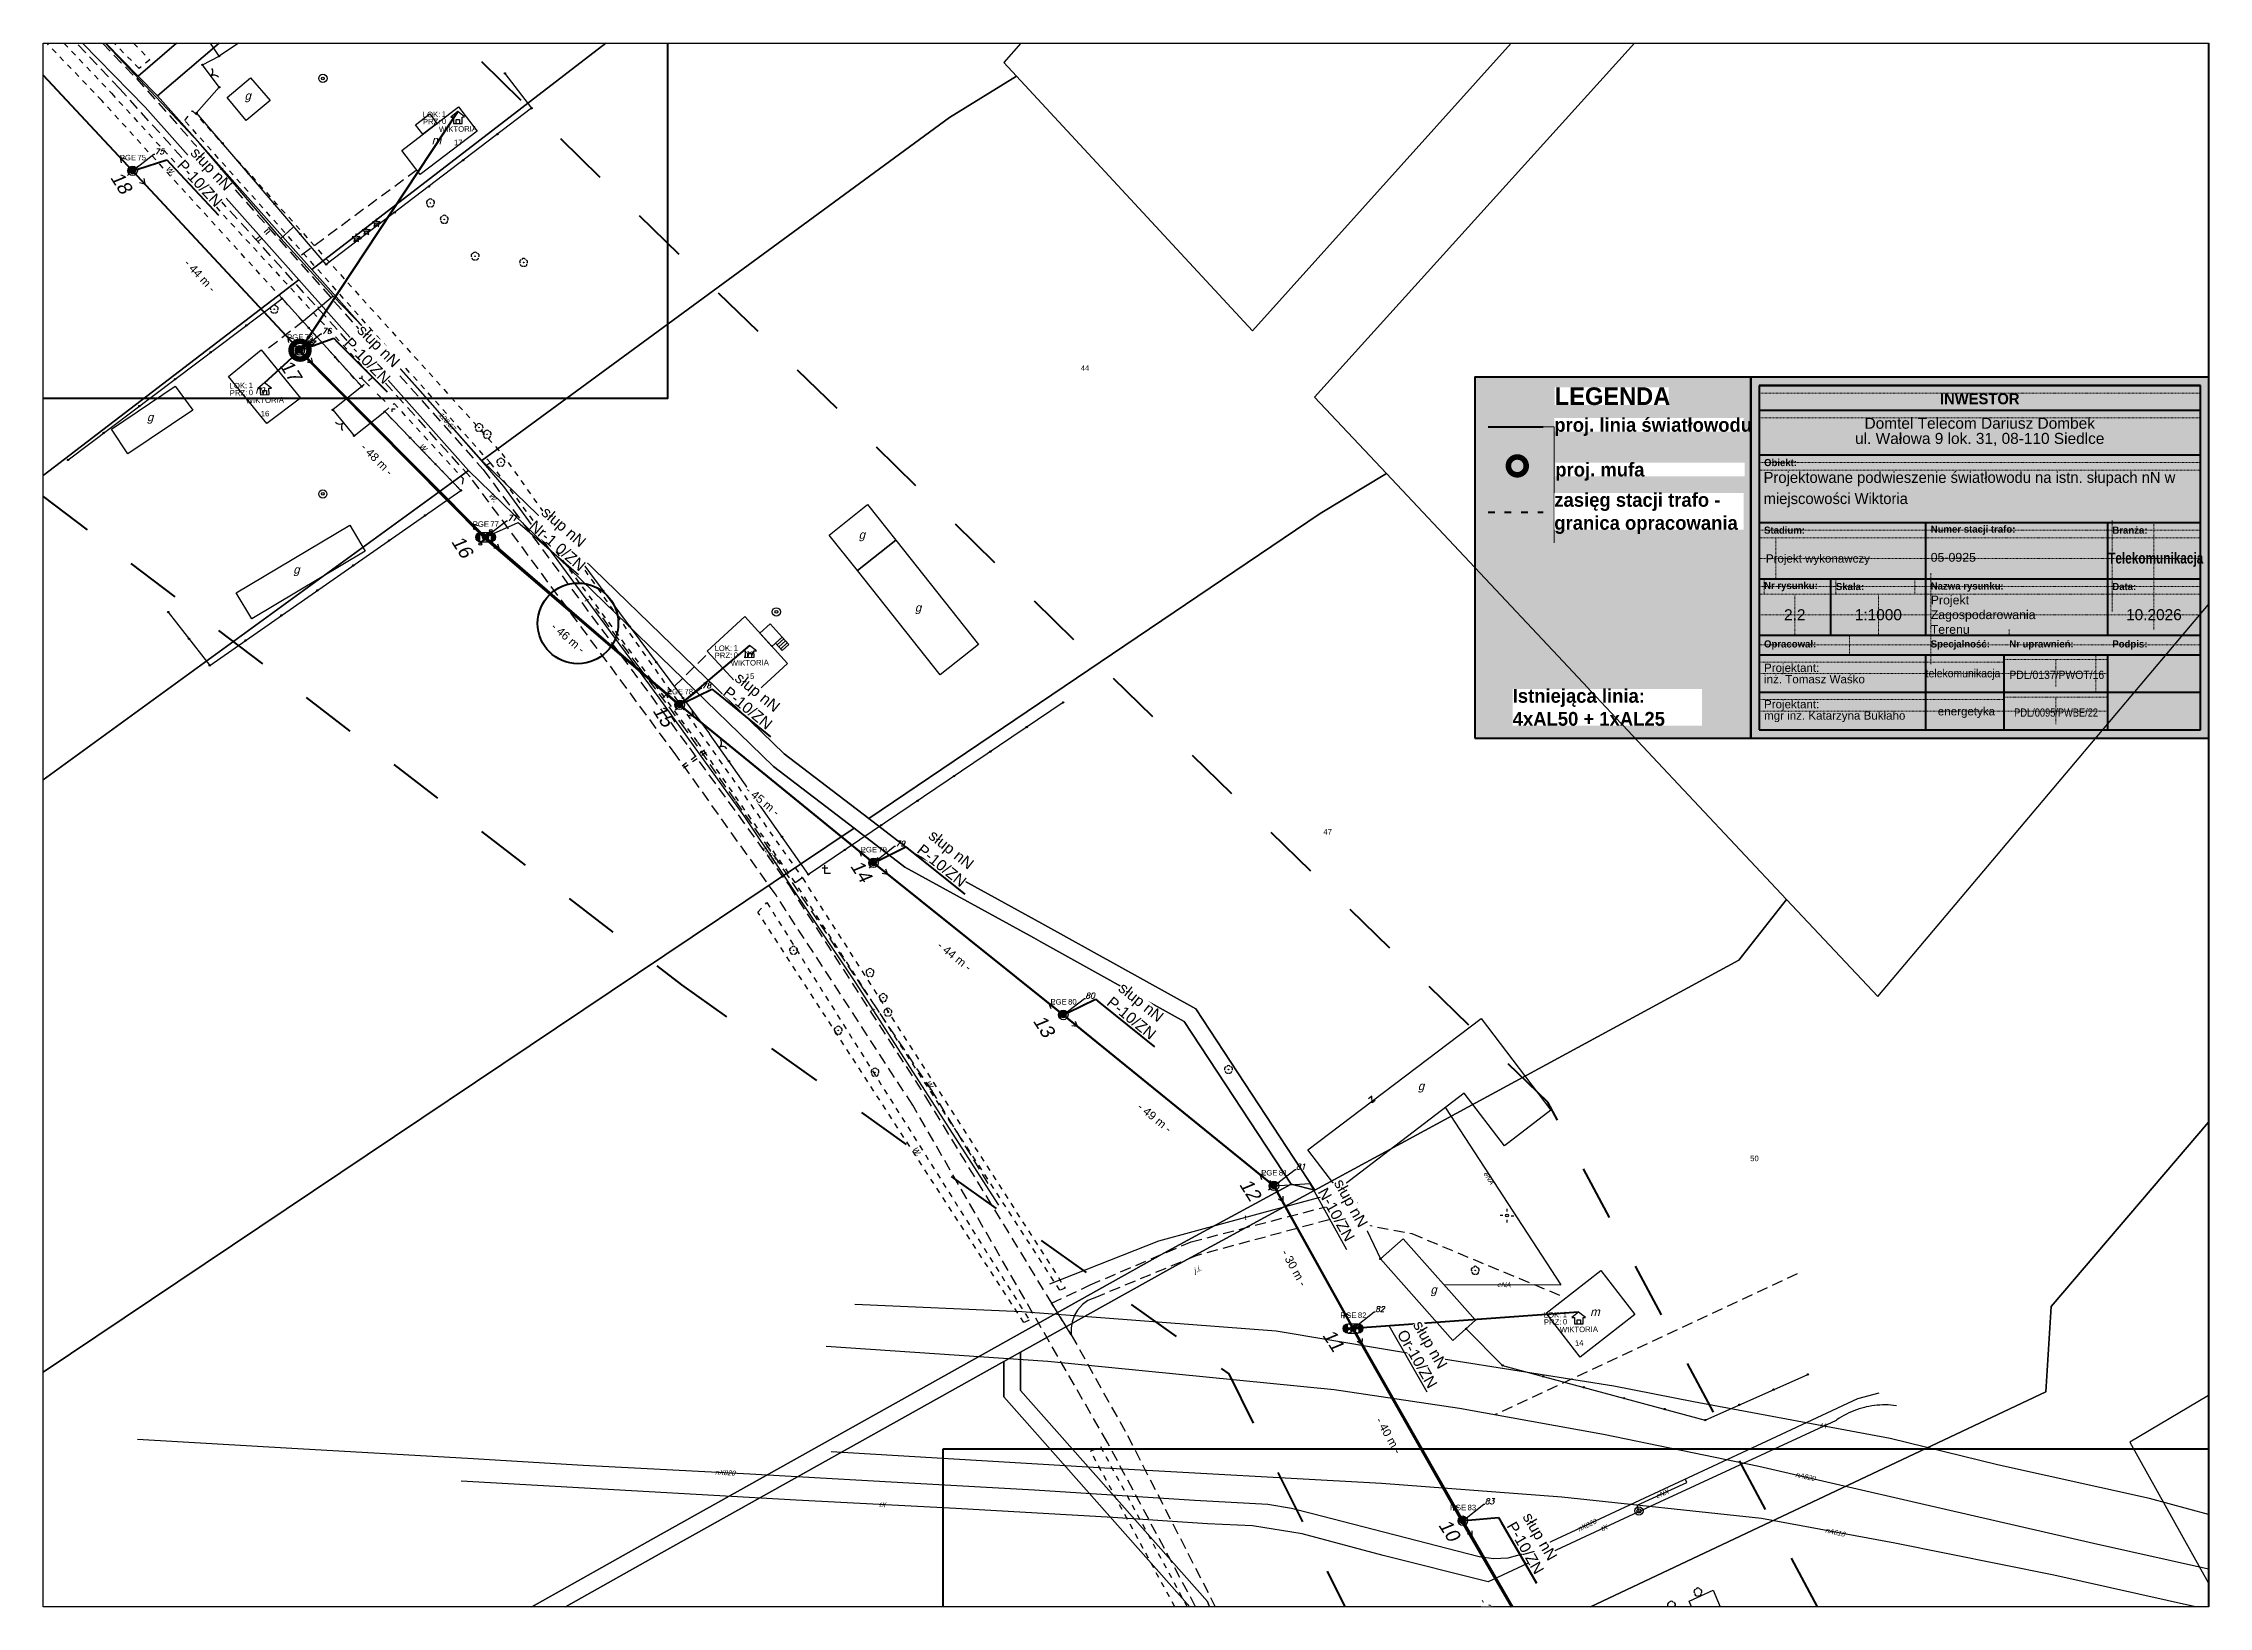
# Paper-space layout '925-2' of a CAD drawing. Header units: metres, sheet in millimetres. Extents: x 0 to 393, y 0 to 283.
# The model-space entities are those that its viewports show. They can reach past a viewport. Long polylines and large blocks are cut down to what shows.
import ezdxf
from ezdxf import colors
from ezdxf.entities.mleader import LeaderData, LeaderLine
from ezdxf.enums import TextEntityAlignment as Align
from ezdxf.math import Vec2, Vec3

# ---------------------------------------------------------------- set-up
doc = ezdxf.new("R2010")
doc.units = ezdxf.units.M
for name, pattern in [('4001', [0]), ('4002', [2, 1, -1]), ('4003', [3, 2, -1]), ('ACAD_ISO03W100', [30, 12, -18]), ('DGN Style 2', [0.005224, 0.003135, -0.00209])]:
    doc.linetypes.add(name, pattern=pattern)
doc.layers.add('!tele', color=30, linetype='Continuous', lineweight=50, plot=False)
doc.layers.add('@KonstrTabelki', color=253, linetype='DGN Style 2', lineweight=0, plot=False)
for name, color, linetype, lineweight in [('!trafo', 6, '4002', 50), ('@Tabelka', 7, 'Continuous', 13), ('_KABEL_ABONENCKI_NAPOWIETRZNY', 104, 'Continuous', 50), ('_mm zasięg trafo', 6, 'ACAD_ISO03W100', 35), ('_MUFA', 202, 'Continuous', 30), ('_numery slupow etap 4 cz. 2', 7, 'Continuous', 40), ('_PA_OPCJONALNE', 1, 'Continuous', 30), ('_PRZEWIESZENIA', 6, 'Continuous', 50), ('_SIEC_NAPOWIETRZNA', 5, 'Continuous', 50), ('_SLUP_DZIERZAWIONY_ENERGETYCZNY', 1, 'Continuous', 30), ('_światłowód', 30, 'Continuous', 50)]:
    doc.layers.add(name, color=color, linetype=linetype, lineweight=lineweight)
for name, color, linetype in [('_MM mufy', 3, 'Continuous'), ('_MM opisy', 7, 'Continuous'), ('_MM slupy', 5, 'Continuous'), ('Budynki', 7, 'Continuous'), ('Cmentarze_i_pomniki', 184, 'Continuous'), ('Drogi', 135, 'Continuous'), ('Dzialki', 165, 'Continuous'), ('Elementy_budynkow', 7, 'Continuous'), ('Linie_napowietrzne', 184, 'Continuous'), ('makro-numeracja-punktow', 7, 'Continuous'), ('Ogrodzenia', 184, 'Continuous'), ('Projekty', 252, 'Continuous'), ('Roslinnosc', 104, 'Continuous'), ('SYSTEM', 250, 'Continuous'), ('Uz_Energia', 1, 'Continuous'), ('Uz_Specjalne', 7, 'Continuous'), ('Uz_Telekomunikacja', 252, 'Continuous'), ('Wody', 184, 'Continuous')]:
    doc.layers.add(name, color=color, linetype=linetype)
doc.layers.add('DIM', color=7, linetype='Continuous', plot=False)
doc.layers.get('_MUFA').off()
doc.styles.add('BardzoMale-PrawaGora', font='arial.ttf', dxfattribs={"height": 0.0025})
doc.styles.add('DYN_DIM', font='arial.ttf')
doc.styles.add('GeodText', font='romans.shx', dxfattribs={"oblique": 14.323945})
doc.styles.get("Standard").update_dxf_attribs({"font": 'arial.ttf'})
doc.dimstyles.new('opis linie', dxfattribs={"dimtxt": 1.5, "dimasz": 0.18, "dimexe": 0.18, "dimexo": 0.0625, "dimgap": 2.5, "dimtad": 4, "dimdec": 0, "dimzin": 0, "dimdsep": 46, "dimtxsty": 'Standard', "dimcen": 0.09, "dimse1": 1, "dimse2": 1, "dimsd1": 1, "dimsd2": 1, "dimclrt": 256, "dimadec": 0, "dimazin": 0, "dimtfac": 1, "dimtdec": 0, "dimtofl": 0, "dimtmove": 0, "dimatfit": 3, "dimfxl": 1, "dimtfill": 1, "dimtolj": 1, "dimtzin": 0, "dimarcsym": 0})
doc.dimstyles.get("Standard").update_dxf_attribs({"dimtxt": 0.18, "dimasz": 0.18, "dimexe": 0.18, "dimexo": 0.0625, "dimgap": 0.09, "dimtad": 0, "dimtih": 1, "dimtoh": 1, "dimdec": 4, "dimzin": 0, "dimdsep": 46, "dimtxsty": 'Standard', "dimcen": 0.09, "dimadec": 0, "dimazin": 0, "dimtfac": 1, "dimtdec": 4, "dimtofl": 0, "dimtmove": 0, "dimatfit": 3, "dimfxl": 1, "dimtolj": 1, "dimtzin": 0, "dimarcsym": 0})

psp = doc.layouts.new('925-2')

# ---------------------------------------------------------------- texts
at = {"color": 18, "true_color": 0x000000, "insert": (311.83, 205.71), "char_height": 2, "width": 76.9558, "attachment_point": 1, "line_spacing_factor": 0.825, "style": 'BardzoMale-PrawaGora'}
psp.add_mtext('\\pxsm1.15,ql;{\\fLato Light|b0|i0|c238|p34;\\C256;Projektowane podwieszenie światłowodu na istn. słupach nN w miejscowości Wiktoria}', dxfattribs=at)
at = {"color": 1, "char_height": 1.6, "width": 26.3577, "attachment_point": 4}
for s, insert in [('{\\C18;\\c0;05-0925}', (342.12, 190.21, 1)), ('{\\C18;\\c0;Projekt Zagospodarowania Terenu}', (342.12, 179.81, 1))]:
    psp.add_mtext(s, dxfattribs=dict(at, insert=insert))
at = {"char_height": 2, "attachment_point": 5, "line_spacing_factor": 0.825}
for s, insert in [('2.2', (317.48, 179.81)), ('1:1000', (332.63, 179.81))]:
    psp.add_mtext(s, dxfattribs=dict(at, insert=insert))

msp = doc.modelspace()

# ---------------------------------------------------------------- texts
at = {"layer": 'Budynki', "color": 7, "oblique": 15}
for s, p in [('g', (7546972.24, 5807231.9)), ('m', (7547006.15, 5807223.81)), ('m', (7546974.17, 5807178.63)), ('g', (7546954.55, 5807173.63)), ('g', (7547083.56, 5807152.33)), ('g', (7546981.07, 5807146.01)), ('g', (7547093.75, 5807139.12)), ('m', (7547062.61, 5807130.73)), ('g', (7547184.92, 5807052.39)), ('g', (7547187.2, 5807015.48)), ('m', (7547216.15, 5807011.45))]:
    msp.add_text(s, height=1.5, rotation=359.97, dxfattribs=at).set_placement(p)
at = {"layer": 'Drogi', "color": 8, "oblique": 15}
msp.add_text('j.i. ', height=1, rotation=22.5252, dxfattribs=at).set_placement((7547144.5, 5807019.16))
at = {"layer": 'Dzialki'}
for s, p in [('44', (7547123.83, 5807182.79)), ('47', (7547167.8, 5807098.7)), ('50', (7547245.17, 5807039.5))]:
    msp.add_text(s, height=1, dxfattribs=at).set_placement(p)
at = {"layer": 'makro-numeracja-punktow', "color": 6, "char_height": 1, "attachment_point": 7, "line_spacing_factor": 0.8, "style": 'GeodText'}
for s, insert in [('75', (7546955.96, 5807222.03)), ('76', (7546986.28, 5807189.48)), ('77', (7547019.93, 5807155.6)), ('78', (7547055.12, 5807125.23)), ('79', (7547090.27, 5807096.58)), ('80', (7547124.66, 5807069)), ('81', (7547162.85, 5807038.02)), ('82', (7547177.19, 5807012.18)), ('83', (7547197.07, 5806977.33))]:
    msp.add_mtext(s, dxfattribs=dict(at, insert=insert))
at = {"layer": 'Uz_Energia', "color": 1, "oblique": 15}
for s, rotation, p in [('eNA', 302.6696, (7547196.76, 5807037.26)), ('eNA', 359.3244, (7547199.28, 5807016.68)), ('eNX', 24.444, (7547228.27, 5806978.3))]:
    msp.add_text(s, height=0.9, rotation=rotation, dxfattribs=at).set_placement(p)
at = {"layer": 'Uz_Specjalne', "color": 7, "oblique": 15}
for s, rotation, p in [('nX820', 356.9264, (7547057.51, 5806982.69)), ('nA820', 347.0132, (7547253.27, 5806982.3)), ('nA820', 347.0132, (7547253.27, 5806982.3)), ('nX820', 24.9856, (7547214.1, 5806972.33)), ('nA610', 346.9554, (7547258.68, 5806972.22)), ('nA610', 346.9554, (7547258.68, 5806972.22))]:
    msp.add_text(s, height=0.9, rotation=rotation, dxfattribs=at).set_placement(p)
at = {"layer": 'Uz_Telekomunikacja', "oblique": 15}
for s, rotation, p in [('t', 310.4818, (7546967.52, 5807219.3)), ('t', 39.9306, (7546985.75, 5807193.55)), ('128.67', 311.2309, (7547007.35, 5807174.77)), ('t', 306.4816, (7547033.78, 5807141.18)), ('129.67', 303.7471, (7547066.11, 5807096.37)), ('t', 302.7424, (7547085.63, 5807066.95)), ('t', 15.2733, (7547153.5, 5807028.77)), ('tA', 348.6245, (7547257.75, 5806991.26)), ('tA', 348.6245, (7547257.75, 5806991.26)), ('tX', 356.9332, (7547087.22, 5806976.81)), ('tX', 24.9648, (7547218.3, 5806972.35))]:
    msp.add_text(s, height=0.9, rotation=rotation, dxfattribs=at).set_placement(p)
at = {"layer": 'Wody', "color": 184, "oblique": 15}
for rotation, p in [(312.3582, (7546957.88, 5807219.34)), (314.0023, (7547003.79, 5807169.06)), (306.6002, (7547016.45, 5807160.18)), (302.9797, (7547095.61, 5807053.75)), (302.1517, (7547093.26, 5807041.74))]:
    msp.add_text('w.', height=1.25, rotation=rotation, dxfattribs=at).set_placement(p)

# ---------------------------------------------------------------- blocks, each defined once
blk = doc.blocks.new('tabelka')
at = {"true_color": 0xffffff, "transparency": 33554687}
h = blk.add_hatch(color=7, dxfattribs=at)
h.dxf.hatch_style = 1
h.paths.add_polyline_path([(-83, 65.41), (0, 65.41), (0, 0), (-83, 0)])
at = {"layer": '@KonstrTabelki', "lineweight": 0}
for p, q in [((-1.5, 62.52), (-81.5, 62.52)), ((-1.5, 58.08), (-81.5, 58.08)), ((-1.5, 49.94), (-81.5, 49.94)), ((-81.5, 48.55), (-1.5, 48.55)), ((-17.47, 39.44), (-17.47, 22.94)), ((-1.5, 37.69), (-81.5, 37.69)), ((-81.5, 36.3), (-1.5, 36.3)), ((-78.46, 36.3), (-78.46, 28.86)), ((-9.93, 19.68), (-9.93, 39.08)), ((-81.5, 32.58), (-1.5, 32.58)), ((-80.6, 28.86), (-80.6, 26.08)), ((-67.58, 28.86), (-67.58, 26.08)), ((-53.27, 26.08), (-53.27, 28.86)), ((-50.39, 29.9), (-50.39, 18.64)), ((-17.47, 28.86), (-17.47, 22.94)), ((-9.93, 19.68), (-9.93, 28.86)), ((-1.5, 27.47), (-81.5, 27.47)), ((-81.5, 26.08), (-1.5, 26.08)), ((-74.99, 18.64), (-74.99, 26.08)), ((-59.88, 18.64), (-59.88, 26.08)), ((-1.5, 27.47), (-18.36, 27.47)), ((-1.5, 22.36), (-81.5, 22.36)), ((-36.15, 19.68), (-36.15, 18.64)), ((-1.5, 22.36), (-18.36, 22.36)), ((-81.5, 16.88), (-1.5, 16.88)), ((-65.11, 18.64), (-65.11, 15.11)), ((-50.39, 18.64), (-50.39, 13.41)), ((-37.05, 13.77), (-81.5, 13.77)), ((-37.05, 14.25), (-18.36, 14.25)), ((-27.71, 14.25), (-27.71, 9.31)), ((-20.43, 15.11), (-20.43, 8.31)), ((-37.05, 11.71), (-81.5, 11.71)), ((-18.36, 11.71), (-37.05, 11.71)), ((-37.05, 6.97), (-81.5, 6.97)), ((-37.05, 4.9), (-81.5, 4.9)), ((-37.05, 7.44), (-18.36, 7.44)), ((-18.36, 4.9), (-37.05, 4.9)), ((-27.71, 7.44), (-27.71, 2.5))]:
    blk.add_line(p, q, dxfattribs=at)
at = {"layer": '@KonstrTabelki'}
for points in [[(-51.29, 28.86), (-51.29, 39.08)], [(-51.29, 18.64), (-51.29, 28.86)]]:
    blk.add_lwpolyline(points, dxfattribs=at)
at = {"layer": '@Tabelka', "lineweight": 40}
for p, q in [((0, 65.41), (-83, 65.41)), ((-83, 65.41), (-83, 0)), ((-81.5, 63.91), (-1.5, 63.91)), ((-1.5, 63.91), (-81.5, 63.91)), ((-81.5, 63.91), (-81.5, 1.5)), ((-1.5, 1.5), (-1.5, 63.91)), ((0, 0), (0, 65.41)), ((-81.5, 59.47), (-1.5, 59.47)), ((-81.5, 51.33), (-1.5, 51.33)), ((-81.5, 39.08), (-1.5, 39.08)), ((-81.5, 39.08), (-18.36, 39.08)), ((-51.29, 28.86), (-51.29, 39.08)), ((-51.29, 28.86), (-51.29, 35.67)), ((-18.36, 39.08), (-18.36, 28.86)), ((-81.5, 28.86), (-18.36, 28.86)), ((-68.48, 18.64), (-68.48, 28.86)), ((-51.29, 18.64), (-51.29, 28.86)), ((-18.36, 28.86), (-1.5, 28.86)), ((-18.36, 28.86), (-18.36, 18.64)), ((-51.29, 18.64), (-51.29, 25.45)), ((-18.36, 25.45), (-18.36, 18.64)), ((-81.5, 18.64), (-1.5, 18.64)), ((-81.5, 18.64), (-1.5, 18.64)), ((-81.5, 15.11), (-1.5, 15.11)), ((-51.29, 1.5), (-51.29, 15.11)), ((-37.05, 1.5), (-37.05, 15.11)), ((-18.36, 15.11), (-18.36, 1.5)), ((-81.5, 8.31), (-1.5, 8.31)), ((-81.5, 8.31), (-1.5, 8.31)), ((-81.5, 1.5), (-1.5, 1.5)), ((-83, 0), (0, 0))]:
    blk.add_line(p, q, dxfattribs=at)
at = {"layer": '@Tabelka'}
for s, insert, char_height, attachment_point, line_spacing_factor in [('{\\fLato Light|b1|i0|c238|p34;INWESTOR}', (-41.5, 62.52), 2, 2, 0.825), ('Domtel Telecom Dariusz Dombek\\Pul. Wałowa 9 lok. 31, 08-110 Siedlce', (-41.5, 58.08), 2, 2, 0.825), ('{\\fLato Light|b1|i0|c238|p34;Obiekt:}', (-80.6, 49.94), 1.3, 4, 0.946154), ('{\\fLato Light|b1|i0|c238|p34;Branża:}', (-17.47, 37.69), 1.3, 4, 0.946154), ('Projekt wykonawczy', (-80.27, 32.34), 1.5, 4, 0.825), ('{\\fLato Light|b1|i0|c238|p34;\\W0.8;Telekomunikacja}', (-9.6, 32.34), 2, 5, 0.76875), ('{\\fLato Light|b1|i0|c238|p34;Nr rysunku:}', (-80.6, 27.47), 1.3, 4, 0.946154), ('{\\fLato Light|b1|i0|c238|p34;Skala:}', (-67.58, 27.47), 1.3, 4, 0.946154), ('{\\fLato Light|b1|i0|c238|p34;Nazwa rysunku:}', (-50.39, 27.38), 1.3, 4, 0.946154), ('{\\fLato Light|b1|i0|c238|p34;Data:}', (-17.47, 27.47), 1.3, 4, 0.946154), ('10.2026', (-9.93, 22.36), 2, 5, 0.825), ('{\\fLato Light|b1|i0|c238|p34;Opracował:}', (-80.6, 16.88), 1.3, 4, 0.946154), ('{\\fLato Light|b1|i0|c238|p34;Specjalność:}', (-50.39, 16.88), 1.3, 4, 0.946154), ('{\\fLato Light|b1|i0|c238|p34;Nr uprawnień:}', (-36.15, 16.88), 1.3, 4, 0.946154), ('{\\fLato Light|b1|i0|c238|p34;Podpis:}', (-17.47, 16.88), 1.3, 4, 0.946154)]:
    blk.add_mtext(s, dxfattribs=dict(at, insert=insert, char_height=char_height, attachment_point=attachment_point, line_spacing_factor=line_spacing_factor))
for s, insert, char_height, width, attachment_point, line_spacing_factor in [('{\\fLato Light|b1|i0|c238|p34;Stadium:}', (-80.6, 37.69), 1.3, 8.6456, 4, 0.946154), ('{\\fLato Light|b1|i0|c238|p34;Numer stacji trafo:}', (-50.39, 37.69), 1.3, 16.1141, 4, 0.946154), ('Projektant:\\Pinż. Tomasz Waśko', (-80.6, 11.71), 1.5, 27.9275, 4, 0.825), ('{\\W0.9;telekomunikacja}', (-44.53, 11.53), 1.5, 22.915, 5, 0.825), ('{\\W0.9;PDL/0137/PWOT/16}', (-27.54, 11.46), 1.5, 22.915, 5, 0.825), ('Projektant:\\Pmgr inż. Katarzyna Bukłaho', (-80.6, 4.9), 1.5, 27.9275, 4, 0.825), ('energetyka', (-43.91, 4.64), 1.5, 22.915, 5, 0.825), ('{\\W0.8;PDL/0095/PWBE/22}', (-27.66, 4.62), 1.5, 22.915, 5, 0.825)]:
    blk.add_mtext(s, dxfattribs=dict(at, insert=insert, char_height=char_height, width=width, attachment_point=attachment_point, line_spacing_factor=line_spacing_factor))
blk = doc.blocks.new('mufa')
at = {"layer": '_MM mufy'}
h = blk.add_hatch(color=256, dxfattribs=at)
h.dxf.hatch_style = 1
h.paths.add_polyline_path([(2.15, 0.12, 1), (-2.1, -0.05, 1)])
h.paths.add_polyline_path([(-1.1, -0.01, -1), (1.15, 0.08, -1)], flags=16)
h.paths.add_polyline_path([(-0.83, 0, -1), (0.88, 0.07, -1)], flags=0)
blk = doc.blocks.new('legenda')
at = {"true_color": 0xffffff, "transparency": 33554687}
h = blk.add_hatch(color=7, dxfattribs=at)
h.dxf.hatch_style = 1
h.paths.add_polyline_path([(-50, 65.41), (0, 65.41), (0, 0), (-50, 0)])
at = {"lineweight": 40}
blk.add_lwpolyline([(0, 65.41), (-50, 65.41), (-50, 0)], dxfattribs=at)
at = {"layer": '_mm zasięg trafo', "lineweight": 40, "ltscale": 0.1}
blk.add_lwpolyline([(-47.62, 40.95), (-37.62, 40.95)], dxfattribs=at)
at = {"layer": '_światłowód', "lineweight": 40}
blk.add_lwpolyline([(-47.62, 56.41), (-37.62, 56.41)], dxfattribs=at)
at = {"layer": '_mm zasięg trafo'}
blk.add_blockref('mufa', (-42.35, 49.31), dxfattribs=at)
at = {"layer": '_mm zasięg trafo', "bg_fill": 3, "box_fill_scale": 1, "bg_fill_color": 256, "bg_fill_transparency": 0}
for s, width, heights, insert, char_height, attachment_point in [('{\\fLato Light|b1|i0|c238|p34;\\C7;LEGENDA}', 20.65, [-3.27], (-35.53, 63.58), 3.2, 1), ('\\pxt4;{\\fLato Light|b1|i0|c238|p34;\\C7;proj. linia światłowodu}', 34.3358, [0], (-35.62, 56.41), 2.5, 4)]:
    blk.add_mtext_dynamic_manual_height_columns(s, width=width, gutter_width=1, heights=heights, dxfattribs=dict(at, insert=insert, char_height=char_height, attachment_point=attachment_point))
at = {"layer": 'Defpoints', "color": 252, "lineweight": 0, "true_color": 0x939598}
blk.add_lwpolyline([(-37.62, 56.41), (-35.62, 56.41), (-35.62, 35.41)], dxfattribs=at)
at = {"layer": '_mm zasięg trafo', "char_height": 2.5, "attachment_point": 4, "bg_fill": 3, "box_fill_scale": 1, "bg_fill_color": 256, "bg_fill_transparency": 0}
for s, heights, insert in [('\\pxt4;{\\fLato Light|b1|i0|c238|p34;\\C7;proj. mufa}', [0], (-35.44, 48.3)), ('\\pxt4;{\\fLato Light|b1|i0|c238|p34;\\C7;zasięg stacji trafo - granica opracowania}', [-7.36], (-35.62, 40.72))]:
    blk.add_mtext_dynamic_manual_height_columns(s, width=34.3358, gutter_width=1, heights=heights, dxfattribs=dict(at, insert=insert))
at = {"lineweight": 40}
blk.add_lwpolyline([(-50, 0), (0, 0), (0, 65.41)], dxfattribs=at)
at = {"layer": '_mm zasięg trafo', "insert": (-43.16, 5.56), "char_height": 2.5, "attachment_point": 4, "bg_fill": 3, "box_fill_scale": 1, "bg_fill_color": 256, "bg_fill_transparency": 0}
blk.add_mtext_dynamic_manual_height_columns('\\pxt4;{\\fLato Light|b1|i0|c238|p34;\\C7;Istniejąca linia:\\P4xAL50 + 1xAL25}', width=34.3358, gutter_width=1, heights=[-6.79], dxfattribs=at)
blk = doc.blocks.new('1291')
at = {"layer": 'Ogrodzenia', "color": 7, "linetype": 'Continuous'}
for p, q in [((-0.75, 1), (0.75, 1)), ((0.75, 1), (-0.75, -1)), ((-0.75, -1), (0.75, -1))]:
    blk.add_line(p, q, dxfattribs=at)
blk = doc.blocks.new('1422')
at = {"layer": 'Roslinnosc', "color": 104, "linetype": 'Continuous'}
blk.add_circle((0, 0), 0.1, dxfattribs=at)
for centre, start, end in [((-0.71, 0.23), 102.5, 221.75), ((0, 0.75), 30.19, 149.77), ((0.71, 0.23), 318.3, 77.49), ((-0.44, -0.61), 174.33, 293.45), ((0.44, -0.61), 246.24, 5.74)]:
    blk.add_arc(centre, 0.75, start, end, dxfattribs=at)
blk = doc.blocks.new('2283')
at = {"layer": 'Ogrodzenia', "color": 184, "linetype": 'Continuous'}
blk.add_line((0, 0), (0, 1), dxfattribs=at)
blk = doc.blocks.new('1283')
at = {"layer": 'Ogrodzenia', "color": 184, "linetype": 'Continuous'}
for centre, start, end in [((0, 2), 270, 0), ((0, -2), 0, 90)]:
    blk.add_arc(centre, 2, start, end, dxfattribs=at)
blk = doc.blocks.new('1281')
at = {"layer": 'Ogrodzenia', "color": 184, "linetype": 'Continuous'}
for radius in [0.24, 0.16, 0.08]:
    blk.add_circle((0, 0), radius, dxfattribs=at)
blk = doc.blocks.new('1363')
at = {"layer": 'Linie_napowietrzne', "color": 184, "linetype": 'Continuous'}
for p, q in [((-1.5, 0), (-2.5, 0)), ((0, 1.5), (0, 2.5)), ((1.5, 0), (2.5, 0)), ((0, -1.5), (0, -2.5))]:
    blk.add_line(p, q, dxfattribs=at)
blk.add_circle((0, 0), 0.5, dxfattribs=at)
blk = doc.blocks.new('1371')
at = {"layer": 'Cmentarze_i_pomniki', "color": 184, "linetype": 'Continuous'}
for p, q in [((-1, 2), (1, 2)), ((0, 0), (0, 3)), ((2, 0), (0, 0))]:
    blk.add_line(p, q, dxfattribs=at)
blk = doc.blocks.new('2554')
at = {"layer": 'Drogi', "color": 8, "linetype": '4002'}
blk.add_line((0, 0), (0, 1), dxfattribs=at)
blk = doc.blocks.new('1554')
at = {"layer": 'Drogi', "color": 8, "linetype": 'Continuous'}
for p, q in [((-0.75, -0.75), (0, 0)), ((0, 0), (0.75, -0.75))]:
    blk.add_line(p, q, dxfattribs=at)
blk = doc.blocks.new('1412')
at = {"layer": 'Roslinnosc', "color": 104, "linetype": 'Continuous'}
for p, q in [((-0.33, 0.47), (-1.43, 0.47)), ((-1.43, 0.47), (-0.55, -0.17)), ((0, 1.5), (-0.33, 0.47)), ((0.33, 0.47), (0, 1.5)), ((1.43, 0.47), (0.33, 0.47)), ((0.55, -0.17), (1.43, 0.47)), ((-0.55, -0.17), (-0.88, -1.21)), ((-0.88, -1.21), (0, -0.57)), ((0, -0.57), (0.88, -1.21)), ((0.88, -1.21), (0.55, -0.17))]:
    blk.add_line(p, q, dxfattribs=at)
blk.add_circle((0, 0), 0.1, dxfattribs=at)
blk = doc.blocks.new('1524')
at = {"layer": 'Drogi', "color": 8, "linetype": 'Continuous'}
for radius in [1.5, 0.75]:
    blk.add_circle((0, 0), radius, dxfattribs=at)
blk = doc.blocks.new('1423')
at = {"layer": 'Roslinnosc', "color": 104, "linetype": 'Continuous'}
for centre, start, end in [((-0.71, 0.23), 102.5, 221.75), ((0, 0.75), 30.19, 149.77), ((0.71, 0.23), 318.3, 77.49), ((-0.44, -0.61), 174.33, 293.45), ((0.44, -0.61), 246.24, 5.74)]:
    blk.add_arc(centre, 0.75, start, end, dxfattribs=at)
blk = doc.blocks.new('1366')
at = {"layer": 'Linie_napowietrzne', "color": 184, "linetype": 'Continuous'}
for p, q in [((0, 1), (0, 11)), ((-1, 4.8), (0, 6.5)), ((1, 4.8), (0, 6.5))]:
    blk.add_line(p, q, dxfattribs=at)
blk = doc.blocks.new('1361')
at = {"layer": 'Linie_napowietrzne', "color": 184, "linetype": 'Continuous'}
blk.add_circle((0, 0), 0.5, dxfattribs=at)
blk = doc.blocks.new('2361')
at = {"layer": 'Linie_napowietrzne', "color": 184, "linetype": 'Continuous'}
for p, q in [((0, 0.66), (0, 1)), ((0, 0.33), (0, 0.6)), ((0, 0), (0, 0.3))]:
    blk.add_line(p, q, dxfattribs=at)
blk = doc.blocks.new('1756')
at = {"layer": 'Uz_Telekomunikacja', "color": 220, "linetype": 'Continuous'}
for radius in [0.16, 0.08]:
    blk.add_circle((0, 0), radius, dxfattribs=at)
blk = doc.blocks.new('1651')
at = {"layer": 'Wody', "color": 184, "linetype": 'Continuous'}
for radius in [1.5, 0.5]:
    blk.add_circle((0, 0), radius, dxfattribs=at)
blk = doc.blocks.new('ADRES')
for points in [[(0.79, -2.15), (0.79, -2.15), (0.79, -0.99), (1.24, -0.99), (0, 0), (-1.24, -0.99), (-0.79, -0.99), (-0.79, -2.15), (0.79, -2.15), (0.79, -2.15)], [(-0.31, -2.15), (-0.31, -1.4), (0.31, -1.4), (0.31, -2.15)]]:
    blk.add_lwpolyline(points)
at = {"color": 212, "insert": (-3.15, -0.43), "char_height": 1, "width": 1e-16, "attachment_point": 6}
blk.add_mtext('LOK:  ', dxfattribs=at)
at = {"color": 4, "insert": (-3.15, -1.72), "char_height": 1, "width": 1e-16, "attachment_point": 6}
blk.add_mtext('PRZ: ', dxfattribs=at)
at = {"color": 7}
for tag, flags, p in [('ID_OBSZARU', 13, (29.07, 23.06)), ('WOJEWODZTWO', 13, (23.29, 19.95)), ('POWIAT', 13, (29.07, 18.51)), ('GMINA', 13, (29.07, 16.8)), ('TERC', 13, (29.07, 15.22)), ('SIMC', 13, (29.07, 13.42)), ('ULIC', 13, (29.07, 11.76)), ('SZEROKOSC_GEOGRAFICZNA', 13, (18.71, 10.18)), ('DLUGOSC_GEOGRAFICZNA', 13, (29.07, 8.25)), ('KATEGORIA_STAWKI_JEDNOSTKOWEJ_100', 13, (29.07, 4.77)), ('KWOTA_STAWKI_JEDNOSTKOWEJ_100', 13, (29.07, 2.89)), ('DOFINANSOWANIE_95', 13, (29.07, 0.87)), ('MIEJSCOWOSC', 12, (0, -3.65)), ('ULICA', 12, (0, -4.88)), ('NR_PORZADKOWY', 12, (0, -6.09))]:
    blk.add_attdef(tag, text='', height=1, dxfattribs=dict(at, flags=flags)).set_placement(p, align=Align.CENTER)
at = {"color": 1}
for tag, flags, p in [('ID_PA', 5, (29.07, 21.57)), ('RODZAJ_OBIEKTU', 5, (29.07, 6.63)), ('ZAPAS', 13, (29.07, -2.62))]:
    blk.add_attdef(tag, text='', height=1, dxfattribs=dict(at, flags=flags)).set_placement(p, align=Align.CENTER)
at = {"color": 212, "flags": 12}
blk.add_attdef('LICZBA_LOKALI', text='', height=1, dxfattribs=at).set_placement((-2.88, -0.43), align=Align.MIDDLE_LEFT)
at = {"color": 150, "flags": 12}
for tag, p in [('MUFA', (1.78, -0.93)), ('NUMER_WLOKNA', (1.86, -2.2))]:
    blk.add_attdef(tag, p, '', height=1, dxfattribs=at)
at = {"color": 7, "style": 'DYN_DIM', "flags": 13}
blk.add_attdef('ODC_FUNKCJONALNY', text='', height=1, dxfattribs=at).set_placement((29.07, -1.01), align=Align.CENTER)
at = {"color": 4, "flags": 12}
blk.add_attdef('LICZBA_SED_W_DANYM_PA', text='', height=1, dxfattribs=at).set_placement((-2.88, -1.72), align=Align.MIDDLE_LEFT)
blk = doc.blocks.new('1047')
at = {"layer": 'SYSTEM', "color": 250, "linetype": 'Continuous'}
blk.add_line((0, 1), (0, 11), dxfattribs=at)
blk = doc.blocks.new('1046')
at = {"layer": 'SYSTEM', "color": 250, "linetype": 'Continuous'}
for p, q in [((0, 1), (0, 11)), ((-1, 4.8), (0, 6.5)), ((1, 4.8), (0, 6.5))]:
    blk.add_line(p, q, dxfattribs=at)
blk = doc.blocks.new('SLUP_DZIERZAWIONY')
h = blk.add_hatch(color=256)
h.dxf.hatch_style = 1
h.paths.add_polyline_path([(0.53, 0, 1), (-0.53, 0, 1)])
at = {"lineweight": 30}
blk.add_circle((0, 0), 0.527, dxfattribs=at)
at = {"color": 7, "style": 'DYN_DIM', "flags": 13}
blk.add_attdef('ODC_FUNKCJONALNY', text='', height=1, dxfattribs=at).set_placement((0.36, 3.33), align=Align.CENTER)
at = {"color": 7, "flags": 12}
blk.add_attdef('WLASCICIEL', text='', height=1, dxfattribs=at).set_placement((0.63, 1.89), align=Align.RIGHT)
blk.add_attdef('SLUP_NUMER', (0.87, 1.89), '', height=1, dxfattribs=at)
blk.add_attdef('TYP', text='', height=1, dxfattribs=at).set_placement((0, -2.82), align=Align.CENTER)
blk = doc.blocks.new('MUFA_II')
at = {"layer": '_MM mufy'}
h = blk.add_hatch(color=256, dxfattribs=at)
h.dxf.hatch_style = 1
h.paths.add_polyline_path([(2.15, 0.12, 1), (-2.1, -0.05, 1)])
h.paths.add_polyline_path([(-1.1, -0.01, -1), (1.15, 0.08, -1)], flags=16)
h.paths.add_polyline_path([(-0.83, 0, -1), (0.88, 0.07, -1)], flags=0)
blk = doc.blocks.new('ZN')
at = {"layer": '_MM slupy', "transparency": 33554687}
h = blk.add_hatch(color=256, dxfattribs=at)
h.dxf.hatch_style = 1
h.paths.add_polyline_path([(0, -0.86), (0, 0.86, 1)])
at = {"layer": '_MM slupy'}
blk.add_circle((0, 0), 0.857, dxfattribs=at)
blk = doc.blocks.new('R')
at = {"layer": '_MM slupy', "transparency": 33554687}
h = blk.add_hatch(color=256, dxfattribs=at)
h.dxf.hatch_style = 1
h.paths.add_polyline_path([(-0.93, -0.86), (-0.93, 0.86, 1)])
h = blk.add_hatch(color=256, dxfattribs=at)
h.dxf.hatch_style = 1
h.paths.add_polyline_path([(0.93, 0.86), (0.93, -0.86, 1)])
at = {"layer": '_MM slupy'}
for points in [[(-0.93, 0.86), (0.93, 0.86)], [(-0.93, -0.86), (0.93, -0.86)]]:
    blk.add_lwpolyline(points, dxfattribs=at)
for centre in [(-0.93, 0), (0.93, 0)]:
    blk.add_circle(centre, 0.857, dxfattribs=at)
blk = doc.blocks.new('*D215')
at = {"layer": 'Defpoints', "color": 0}
for p in [(7546919.55, 5807253.69), (7546951.41, 5807218.52), (7546951.96, 5807219.03)]:
    blk.add_point(p, dxfattribs=at)
at = {"layer": 'DIM', "insert": (7546932.83, 5807233.63), "char_height": 1.5, "attachment_point": 5, "rotation": 313.0786, "bg_fill": 3, "box_fill_scale": 1.1, "bg_fill_color": 9, "bg_fill_true_color": 13158600, "bg_fill_transparency": 0}
blk.add_mtext('\\A1;- 47 m -', dxfattribs=at)
blk = doc.blocks.new('*D216')
at = {"layer": 'Defpoints', "color": 0}
for p in [(7546951.96, 5807219.03), (7546981.73, 5807185.97), (7546982.28, 5807186.48)]:
    blk.add_point(p, dxfattribs=at)
at = {"layer": 'DIM', "insert": (7546964.19, 5807200.03), "char_height": 1.5, "attachment_point": 5, "rotation": 312.9686, "bg_fill": 3, "box_fill_scale": 1.1, "bg_fill_color": 9, "bg_fill_true_color": 13158600, "bg_fill_transparency": 0}
blk.add_mtext('\\A1;- 44 m -', dxfattribs=at)
blk = doc.blocks.new('*D217')
at = {"layer": 'Defpoints', "color": 0}
for p in [(7546982.28, 5807186.48), (7547015.4, 5807152.07), (7547015.93, 5807152.6)]:
    blk.add_point(p, dxfattribs=at)
at = {"layer": 'DIM', "insert": (7546996.26, 5807166.71), "char_height": 1.5, "attachment_point": 5, "rotation": 314.8049, "bg_fill": 3, "box_fill_scale": 1.1, "bg_fill_color": 9, "bg_fill_true_color": 13158600, "bg_fill_transparency": 0}
blk.add_mtext('\\A1;- 48 m -', dxfattribs=at)
blk = doc.blocks.new('*D218')
at = {"layer": 'Defpoints', "color": 0}
for p in [(7547015.93, 5807152.6), (7547050.63, 5807121.66), (7547051.12, 5807122.23)]:
    blk.add_point(p, dxfattribs=at)
at = {"layer": 'DIM', "insert": (7547030.9, 5807134.37), "char_height": 1.5, "attachment_point": 5, "rotation": 319.2048, "bg_fill": 3, "box_fill_scale": 1.1, "bg_fill_color": 9, "bg_fill_true_color": 13158600, "bg_fill_transparency": 0}
blk.add_mtext('\\A1;- 46 m -', dxfattribs=at)
blk = doc.blocks.new('*D219')
at = {"layer": 'Defpoints', "color": 0}
for p in [(7547051.12, 5807122.23), (7547085.8, 5807093), (7547086.27, 5807093.58)]:
    blk.add_point(p, dxfattribs=at)
at = {"layer": 'DIM', "insert": (7547066.16, 5807104.79), "char_height": 1.5, "attachment_point": 5, "rotation": 320.8173, "bg_fill": 3, "box_fill_scale": 1.1, "bg_fill_color": 9, "bg_fill_true_color": 13158600, "bg_fill_transparency": 0}
blk.add_mtext('\\A1;- 45 m -', dxfattribs=at)
blk = doc.blocks.new('*D220')
at = {"layer": 'Defpoints', "color": 0}
for p in [(7547086.27, 5807093.58), (7547120.19, 5807065.41), (7547120.66, 5807066)]:
    blk.add_point(p, dxfattribs=at)
at = {"layer": 'DIM', "insert": (7547100.96, 5807076.67), "char_height": 1.5, "attachment_point": 5, "rotation": 321.2712, "bg_fill": 3, "box_fill_scale": 1.1, "bg_fill_color": 9, "bg_fill_true_color": 13158600, "bg_fill_transparency": 0}
blk.add_mtext('\\A1;- 44 m -', dxfattribs=at)
blk = doc.blocks.new('*D221')
at = {"layer": 'Defpoints', "color": 0}
for p in [(7547120.66, 5807066), (7547158.38, 5807034.44), (7547158.85, 5807035.02)]:
    blk.add_point(p, dxfattribs=at)
at = {"layer": 'DIM', "insert": (7547137.23, 5807047.39), "char_height": 1.5, "attachment_point": 5, "rotation": 320.9508, "bg_fill": 3, "box_fill_scale": 1.1, "bg_fill_color": 9, "bg_fill_true_color": 13158600, "bg_fill_transparency": 0}
blk.add_mtext('\\A1;- 49 m -', dxfattribs=at)
blk = doc.blocks.new('*D222')
at = {"layer": 'Defpoints', "color": 0}
for p in [(7547158.85, 5807035.02), (7547172.53, 5807008.82), (7547173.19, 5807009.18)]:
    blk.add_point(p, dxfattribs=at)
at = {"layer": 'DIM', "insert": (7547162.51, 5807020.15), "char_height": 1.5, "attachment_point": 5, "rotation": 299.0282, "bg_fill": 3, "box_fill_scale": 1.1, "bg_fill_color": 9, "bg_fill_true_color": 13158600, "bg_fill_transparency": 0}
blk.add_mtext('\\A1;- 30 m -', dxfattribs=at)
blk = doc.blocks.new('*D223')
at = {"layer": 'Defpoints', "color": 0}
for p in [(7547173.19, 5807009.18), (7547192.42, 5806973.96), (7547193.07, 5806974.33)]:
    blk.add_point(p, dxfattribs=at)
at = {"layer": 'DIM', "insert": (7547179.64, 5806989.77), "char_height": 1.5, "attachment_point": 5, "rotation": 299.7024, "bg_fill": 3, "box_fill_scale": 1.1, "bg_fill_color": 9, "bg_fill_true_color": 13158600, "bg_fill_transparency": 0}
blk.add_mtext('\\A1;- 40 m -', dxfattribs=at)
blk = doc.blocks.new('*D224')
at = {"layer": 'Defpoints', "color": 0}
for p in [(7547193.07, 5806974.33), (7547210.18, 5806943.22), (7547210.83, 5806943.6)]:
    blk.add_point(p, dxfattribs=at)
at = {"layer": 'DIM', "insert": (7547198.47, 5806956.96), "char_height": 1.5, "attachment_point": 5, "rotation": 300.0252, "bg_fill": 3, "box_fill_scale": 1.1, "bg_fill_color": 9, "bg_fill_true_color": 13158600, "bg_fill_transparency": 0}
blk.add_mtext('\\A1;- 35 m -', dxfattribs=at)
blk = doc.blocks.new('q')
at = {"layer": '_MM slupy'}
blk.add_blockref('ZN', (0, 0), dxfattribs=at)
at = {"layer": '_MM opisy'}
ml = blk.add_multileader_mtext('Standard', dxfattribs=at)
ml.set_content('\\pxql;słup nN\\PP-10/ZN', color=256)
ml.set_leader_properties()
ml.build(insert=Vec2(0, 0))
ml.multileader.update_dxf_attribs({"has_text_frame": 1, "text_left_attachment_type": 5, "text_right_attachment_type": 5, "dogleg_length": 1, "arrow_head_size": 1})
ctx = ml.context
ctx.base_point, ctx.char_height, ctx.arrow_head_size, ctx.landing_gap_size, ctx.plane_origin = Vec3(3.75, 5.9), 2, 1, 1, Vec3(1.72, -1.42)
ctx.left_attachment, ctx.right_attachment = 5, 5
notes = []
notes.append((ctx, [(0, (1, 1, 0), (2.75, 5.9), (1, 0), 1, [(0, [(0, 0), (2.75, 5.9)], 0, [])])]))
ctx.mtext.insert, ctx.mtext.flow_direction = Vec3(4.75, 11.7), 5
ctx.mtext.has_bg_fill, ctx.mtext.bg_color, ctx.mtext.bg_scale_factor, ctx.mtext.bg_transparency, ctx.mtext.use_window_bg_color = 1, -1023410175, 1, 0, 1
for ctx, leaders in notes:
    for number, flags, end, landing, length, lines in leaders:
        leader = LeaderData()
        leader.index, (leader.has_last_leader_line, leader.has_dogleg_vector, leader.attachment_direction) = number, flags
        leader.last_leader_point, leader.dogleg_vector, leader.dogleg_length = Vec3(end), Vec3(landing), length
        for number, points, colour, breaks in lines:
            line = LeaderLine()
            line.index, line.vertices, line.color, line.breaks = number, Vec3.list(points), colors.encode_raw_color(colour), breaks
            leader.lines.append(line)
        ctx.leaders.append(leader)

# ---------------------------------------------------------------- linework, layer by layer
at = {"layer": '!tele', "elevation": 128.39}
msp.add_lwpolyline([(7546753, 5807364.54), (7546789.8, 5807342.99), (7546826.37, 5807322.07), (7546858.1, 5807303.47), (7546890.33, 5807282.98), (7546919.55, 5807253.69), (7546951.96, 5807219.03), (7546982.28, 5807186.48), (7547015.93, 5807152.6), (7547051.12, 5807122.23), (7547086.27, 5807093.58), (7547120.66, 5807066), (7547158.85, 5807035.02), (7547173.19, 5807009.18), (7547193.07, 5806974.33), (7547210.83, 5806943.6), (7547227.68, 5806914.28), (7547251.74, 5806872.22), (7547276.64, 5806829.05), (7547299.32, 5806789.72), (7547299.32, 5806789.68)], dxfattribs=at)
at = {"layer": '!trafo', "ltscale": 10}
msp.add_lwpolyline([(7546747.54, 5807433.55), (7546707.13, 5807334.94), (7547051.46, 5807071.49), (7547150.64, 5807000.95), (7547259.86, 5806782.01), (7547244.22, 5806581.99), (7547760.47, 5806214.35), (7547791.76, 5806291.46), (7547331.38, 5806646.8), (7547319.09, 5806843.46), (7547208.46, 5807050.19), (7546929.11, 5807322.84)], close=True, dxfattribs=at)
at = {"layer": '_KABEL_ABONENCKI_NAPOWIETRZNY'}
for points in [[(7547010.88, 5807229.75), (7546982.28, 5807186.48)], [(7546975.87, 5807180.59), (7546982.28, 5807186.48)], [(7547063.77, 5807132.99), (7547051.12, 5807122.23), (7547050.79, 5807122.38), (7547015.77, 5807152.41), (7546982.34, 5807186.15), (7546982.28, 5807186.48)], [(7547214.07, 5807012.15), (7547173.19, 5807009.18), (7547173.25, 5807008.8), (7547192.74, 5806974.51), (7547210.53, 5806943.83), (7547227.37, 5806914.43), (7547227.68, 5806914.28)]]:
    msp.add_lwpolyline(points, dxfattribs=at)
at = {"layer": '_SIEC_NAPOWIETRZNA'}
msp.add_lwpolyline([(7547210.83, 5806943.6), (7547193.07, 5806974.33), (7547173.19, 5807009.18), (7547158.85, 5807035.02), (7547120.66, 5807066), (7547086.27, 5807093.58), (7547051.12, 5807122.23), (7547015.93, 5807152.6), (7546982.28, 5807186.48), (7546951.96, 5807219.03), (7546919.55, 5807253.69), (7546890.33, 5807282.98), (7546858.1, 5807303.47), (7546826.37, 5807322.07), (7546789.8, 5807342.99), (7546752.39, 5807364.83)], dxfattribs=at)
at = {"layer": 'Budynki', "color": 7, "linetype": '4001'}
for points in [[(7546967.65, 5807239.82, 0), (7546961.35, 5807249.06, 0), (7546979.66, 5807261.28, 0), (7546985.86, 5807251.97, 0), (7546967.65, 5807239.82, 0)], [(7546976.92, 5807231.78, 0), (7546972.56, 5807228.14, 0), (7546969.07, 5807232.32, 0), (7546973.34, 5807235.88, 0), (7546976.92, 5807231.78, 0)], [(7547000.73, 5807222.73, 0), (7547011.05, 5807230.63, 0), (7547014.41, 5807226.24, 0), (7547004.09, 5807218.34, 0), (7547000.73, 5807222.73, 0)], [(7546982.39, 5807177.83, 0), (7546976.28, 5807173.21, 0), (7546969.31, 5807181.76, 0), (7546975.24, 5807186.6, 0), (7546982.39, 5807177.83, 0)], [(7546951.1, 5807167.72, 0), (7546948.11, 5807172.17, 0), (7546959.7, 5807179.96, 0), (7546962.86, 5807175.63, 0), (7546951.1, 5807167.72, 0)], [(7547085.14, 5807158.54, 0), (7547090.29, 5807152.09, 0), (7547083.35, 5807146.56, 0), (7547078.21, 5807153, 0), (7547085.14, 5807158.54, 0)], [(7546970.73, 5807142.55, 0), (7546991.32, 5807154.81, 0), (7546994.13, 5807150.08, 0), (7546973.55, 5807137.83, 0), (7546970.73, 5807142.55, 0)], [(7547090.29, 5807152.09, 0), (7547105.26, 5807133.16, 0), (7547098.31, 5807127.66, 0), (7547083.35, 5807146.56, 0), (7547090.29, 5807152.09, 0)], [(7547062.91, 5807138.24, 0), (7547070.67, 5807129.7, 0), (7547063.91, 5807123.47, 0), (7547056.09, 5807131.96, 0), (7547062.91, 5807138.24, 0)], [(7547196.38, 5807065.37, 129.59), (7547209.03, 5807048.76, 0), (7547200.61, 5807042.3, 130.1), (7547193.35, 5807051.81, 0), (7547170.49, 5807034.39, 0), (7547164.96, 5807041.53, 130.3), (7547196.38, 5807065.37, 129.59)], [(7547182.26, 5807025.45, 0), (7547195.37, 5807010.65, 0), (7547191.27, 5807007.01, 130.34), (7547178.13, 5807021.79, 130.37), (7547182.26, 5807025.45, 0)], [(7547218.08, 5807019.66, 0), (7547224.27, 5807011.72, 130.7), (7547214.36, 5807003.96, 130.42), (7547208.17, 5807011.92, 130.45), (7547218.08, 5807019.66, 0)], [(7547238.46, 5806961.74, 129.69), (7547241.43, 5806954.87, 129.74), (7547223.01, 5806946.91, 130.13), (7547220.9, 5806951.8, 130.13), (7547234.88, 5806957.96, 0), (7547234.12, 5806959.73, 0), (7547238.46, 5806961.74, 129.69)]]:
    msp.add_polyline3d(points, dxfattribs=at)
at = {"layer": 'Drogi', "color": 8, "linetype": '4003'}
for p, q in [((7546920.34, 5807269.2), (7546952.65, 5807235.76)), ((7546920.34, 5807269.2), (7546952.65, 5807235.76)), ((7546949.65, 5807233.88), (7546918.16, 5807267.09)), ((7546949.65, 5807233.88), (7546918.16, 5807267.09)), ((7547013.15, 5807163.53), (7546949.65, 5807233.88)), ((7547013.15, 5807163.53), (7546949.65, 5807233.88)), ((7546952.65, 5807235.76), (7547015.51, 5807164.87)), ((7546952.65, 5807235.76), (7547015.51, 5807164.87)), ((7547050.45, 5807113.13), (7547013.15, 5807163.53)), ((7547050.45, 5807113.13), (7547013.15, 5807163.53)), ((7547015.51, 5807164.87), (7547052.9, 5807114.41)), ((7547015.51, 5807164.87), (7547052.9, 5807114.41)), ((7547068.59, 5807087.71), (7547050.45, 5807113.13)), ((7547068.59, 5807087.71), (7547050.45, 5807113.13)), ((7547052.9, 5807114.41), (7547071, 5807089.4)), ((7547052.9, 5807114.41), (7547071, 5807089.4)), ((7547093.36, 5807049.67), (7547068.59, 5807087.71)), ((7547093.36, 5807049.67), (7547068.59, 5807087.71)), ((7547071, 5807089.4), (7547095.68, 5807051.18)), ((7547071, 5807089.4), (7547095.68, 5807051.18)), ((7547128.66, 5806988.52), (7547093.36, 5807049.67)), ((7547128.66, 5806988.52), (7547093.36, 5807049.67)), ((7547095.68, 5807051.18), (7547118.5, 5807013.79)), ((7547095.68, 5807051.18), (7547118.5, 5807013.79)), ((7547143.83, 5807024.88), (7547170.97, 5807031.92)), ((7547171.76, 5807029.68), (7547144.76, 5807022.36)), ((7547170.97, 5807031.92), (7547171.76, 5807029.68)), ((7547125.53, 5807017.06), (7547143.83, 5807024.88)), ((7547144.76, 5807022.36), (7547126.7, 5807014.87)), ((7547118.5, 5807013.79), (7547125.53, 5807017.06)), ((7547122.11, 5807008.01), (7547118.5, 5807013.79)), ((7547118.5, 5807013.79), (7547122.11, 5807008.01)), ((7547118.5, 5807013.79), (7547122.11, 5807008.01)), ((7547124.16, 5807013.53), (7547123.22, 5807012.5)), ((7547125.13, 5807014.23), (7547124.16, 5807013.53)), ((7547126.7, 5807014.87), (7547125.13, 5807014.23)), ((7547122.24, 5807010.39), (7547122.06, 5807009.21)), ((7547122.06, 5807009.21), (7547122.11, 5807008.01)), ((7547122.66, 5807011.56), (7547122.24, 5807010.39)), ((7547123.22, 5807012.5), (7547122.66, 5807011.56)), ((7547122.11, 5807008.01), (7547132.3, 5806989.77)), ((7547122.11, 5807008.01), (7547132.3, 5806989.77)), ((7547132.3, 5806989.77), (7547151.16, 5806952.99)), ((7547132.3, 5806989.77), (7547151.16, 5806952.99)), ((7547148.25, 5806952.04), (7547128.66, 5806988.52)), ((7547148.25, 5806952.04), (7547128.66, 5806988.52))]:
    msp.add_line(p, q, dxfattribs=at)
at = {"layer": 'Dzialki'}
for p, q in [((7547175.5, 5807312.19), (7547109.88, 5807238.67)), ((7547031, 5807302.76), (7546952.94, 5807236.18)), ((7546952.94, 5807236.18), (7547031, 5807302.76)), ((7546956.45, 5807232.6), (7547034.2, 5807298.91)), ((7547034.2, 5807298.91), (7546956.45, 5807232.6)), ((7546952.94, 5807236.18), (7546913.58, 5807276.36)), ((7546913.58, 5807276.36), (7546952.94, 5807236.18)), ((7547066.59, 5807264.34), (7546984.45, 5807201.12)), ((7546984.45, 5807201.12), (7547066.59, 5807264.34)), ((7547154.94, 5807189.99), (7547222.35, 5807264.96)), ((7546954.26, 5807230.55), (7546930.93, 5807254.35)), ((7546930.93, 5807254.35), (7546954.26, 5807230.55)), ((7547234.08, 5807253.08), (7547166.2, 5807178)), ((7547109.88, 5807238.67), (7547112.2, 5807236.18)), ((7546956.45, 5807232.6), (7546952.94, 5807236.18)), ((7546952.94, 5807236.18), (7546956.45, 5807232.6)), ((7546984.45, 5807201.12), (7546956.45, 5807232.6)), ((7546956.45, 5807232.6), (7546984.45, 5807201.12)), ((7547100.02, 5807228.66), (7547112.2, 5807236.18)), ((7547112.2, 5807236.18), (7547100.02, 5807228.66)), ((7547112.2, 5807236.18), (7547154.94, 5807189.99)), ((7546982.07, 5807199.28), (7546954.26, 5807230.55)), ((7546954.26, 5807230.55), (7546982.07, 5807199.28)), ((7547015.25, 5807166.5), (7547100.02, 5807228.66)), ((7547100.02, 5807228.66), (7547015.25, 5807166.5)), ((7547015.25, 5807166.5), (7546984.45, 5807201.12)), ((7546984.45, 5807201.12), (7547015.25, 5807166.5)), ((7546982.07, 5807199.28), (7546655.3, 5806948.96)), ((7546655.3, 5806948.96), (7546982.07, 5807199.28)), ((7547012.82, 5807164.72), (7546982.07, 5807199.28)), ((7546982.07, 5807199.28), (7547012.82, 5807164.72)), ((7547166.2, 5807178), (7547179.22, 5807164.14)), ((7547070.07, 5807113.31), (7547015.25, 5807166.5)), ((7547015.25, 5807166.5), (7547070.07, 5807113.31)), ((7546668.34, 5806913.88), (7547012.82, 5807164.72)), ((7547012.82, 5807164.72), (7546668.34, 5806913.88)), ((7546668.34, 5806913.88), (7547012.82, 5807164.72)), ((7547068.11, 5807111.03), (7547012.82, 5807164.72)), ((7547012.82, 5807164.72), (7547068.11, 5807111.03)), ((7547012.82, 5807164.72), (7547068.11, 5807111.03)), ((7547179.22, 5807164.14), (7547167.24, 5807156.9)), ((7547167.24, 5807156.9), (7547179.22, 5807164.14)), ((7547179.22, 5807164.14), (7547211.24, 5807130.08)), ((7547167.24, 5807156.9), (7547085.38, 5807101.61)), ((7547085.38, 5807101.61), (7547167.24, 5807156.9)), ((7547268.3, 5807069.37), (7547336.1, 5807149.67)), ((7547579.27, 5807145.41), (7547314, 5806988.59)), ((7547211.24, 5807130.08), (7547226.56, 5807113.76)), ((7547082.75, 5807099.84), (7547068.11, 5807111.03)), ((7547068.11, 5807111.03), (7547082.75, 5807099.84)), ((7547068.11, 5807111.03), (7547082.75, 5807099.84)), ((7547085.38, 5807101.61), (7547070.07, 5807113.31)), ((7547070.07, 5807113.31), (7547085.38, 5807101.61)), ((7547226.56, 5807113.76), (7547251.76, 5807086.96)), ((7547379.1, 5807106.08), (7547299.7, 5807013.13)), ((7547299.7, 5807013.13), (7547379.1, 5807106.08)), ((7547082.75, 5807099.84), (7546695.56, 5806840.17)), ((7546695.56, 5806840.17), (7547082.75, 5807099.84)), ((7547082.75, 5807099.84), (7546695.56, 5806840.17)), ((7546695.56, 5806840.17), (7547082.75, 5807099.84)), ((7547091.95, 5807092.82), (7547082.75, 5807099.84)), ((7547082.75, 5807099.84), (7547091.95, 5807092.82)), ((7547082.75, 5807099.84), (7547091.95, 5807092.82)), ((7547093.59, 5807095.34), (7547085.38, 5807101.61)), ((7547085.38, 5807101.61), (7547093.59, 5807095.34)), ((7547116.76, 5807082.61), (7547093.59, 5807095.34)), ((7547093.59, 5807095.34), (7547116.76, 5807082.61)), ((7547115.31, 5807079.98), (7547091.95, 5807092.82)), ((7547091.95, 5807092.82), (7547115.31, 5807079.98)), ((7547091.95, 5807092.82), (7547115.31, 5807079.98)), ((7547243.12, 5807075.92), (7547251.76, 5807086.96)), ((7547251.76, 5807086.96), (7547243.12, 5807075.92)), ((7547251.76, 5807086.96), (7547268.3, 5807069.37)), ((7547116.57, 5807079.29), (7547115.31, 5807079.98)), ((7547115.31, 5807079.98), (7547116.57, 5807079.29)), ((7547115.31, 5807079.98), (7547116.57, 5807079.29)), ((7547144.69, 5807067.09), (7547116.76, 5807082.61)), ((7547116.76, 5807082.61), (7547144.69, 5807067.09)), ((7547142.58, 5807064.83), (7547116.57, 5807079.29)), ((7547116.57, 5807079.29), (7547142.58, 5807064.83)), ((7547116.57, 5807079.29), (7547142.58, 5807064.83)), ((7547166.24, 5807034.25), (7547243.12, 5807075.92)), ((7547243.12, 5807075.92), (7547166.24, 5807034.25)), ((7547161.94, 5807035.33), (7547142.58, 5807064.83)), ((7547142.58, 5807064.83), (7547161.94, 5807035.33)), ((7547142.58, 5807064.83), (7547161.94, 5807035.33)), ((7547166.24, 5807034.25), (7547144.69, 5807067.09)), ((7547144.69, 5807067.09), (7547166.24, 5807034.25)), ((7547138.91, 5807022.83), (7547161.94, 5807035.33)), ((7547161.94, 5807035.33), (7547138.91, 5807022.83)), ((7547138.91, 5807022.83), (7547161.94, 5807035.33)), ((7547161.94, 5807035.33), (7547138.91, 5807022.83)), ((7547140.34, 5807020.19), (7547166.24, 5807034.25)), ((7547166.24, 5807034.25), (7547140.34, 5807020.19)), ((7547166.24, 5807034.25), (7547140.34, 5807020.19)), ((7547161.94, 5807035.33), (7547166.24, 5807034.25)), ((7547166.24, 5807034.25), (7547161.94, 5807035.33)), ((7547161.94, 5807035.33), (7547166.24, 5807034.25)), ((7547046.26, 5806971.05), (7547138.91, 5807022.83)), ((7547138.91, 5807022.83), (7547046.26, 5806971.05)), ((7547046.26, 5806971.05), (7547138.91, 5807022.83)), ((7547138.91, 5807022.83), (7547046.26, 5806971.05)), ((7547112.9, 5807004.85), (7547140.34, 5807020.19)), ((7547140.34, 5807020.19), (7547112.9, 5807004.85)), ((7547140.34, 5807020.19), (7547112.9, 5807004.85)), ((7547299.7, 5807013.13), (7547298.73, 5806997.71)), ((7547298.73, 5806997.71), (7547299.7, 5807013.13)), ((7547112.9, 5807004.85), (7547109.9, 5807003.17)), ((7547109.9, 5807003.17), (7547112.9, 5807004.85)), ((7547112.9, 5807004.85), (7547109.9, 5807003.17)), ((7547109.9, 5807003.17), (7547112.9, 5807004.85)), ((7547112.9, 5806997.9), (7547112.9, 5807004.85)), ((7547112.9, 5807004.85), (7547112.9, 5806997.9)), ((7547112.9, 5807004.85), (7547112.9, 5806997.9)), ((7547109.9, 5807003.17), (7547047.83, 5806968.5)), ((7547047.83, 5806968.5), (7547109.9, 5807003.17)), ((7547109.9, 5807003.17), (7547047.83, 5806968.5)), ((7547109.9, 5806996.76), (7547109.9, 5807003.17)), ((7547109.9, 5807003.17), (7547109.9, 5806996.76)), ((7547109.9, 5806996.76), (7547109.9, 5807003.17)), ((7547146.8, 5806959.67), (7547112.9, 5806997.9)), ((7547112.9, 5806997.9), (7547146.8, 5806959.67)), ((7547112.9, 5806997.9), (7547146.8, 5806959.67)), ((7547298.73, 5806997.71), (7547156.1, 5806930.33)), ((7547156.1, 5806930.33), (7547298.73, 5806997.71)), ((7547144.22, 5806958.06), (7547109.9, 5806996.76)), ((7547109.9, 5806996.76), (7547144.22, 5806958.06)), ((7547144.22, 5806958.06), (7547109.9, 5806996.76)), ((7547314, 5806988.59), (7547330.34, 5806959.31)), ((7546914.58, 5806897.16), (7547046.26, 5806971.05)), ((7547046.26, 5806971.05), (7546914.58, 5806897.16)), ((7546914.58, 5806897.16), (7547046.26, 5806971.05)), ((7547046.26, 5806971.05), (7546914.58, 5806897.16)), ((7547047.83, 5806968.5), (7546916.43, 5806894.89)), ((7546916.43, 5806894.89), (7547047.83, 5806968.5)), ((7547047.83, 5806968.5), (7546916.43, 5806894.89)), ((7547151.73, 5806939.87), (7547144.22, 5806958.06)), ((7547144.22, 5806958.06), (7547151.73, 5806939.87)), ((7547151.73, 5806939.87), (7547144.22, 5806958.06)), ((7547154.65, 5806940.67), (7547146.8, 5806959.67)), ((7547146.8, 5806959.67), (7547154.65, 5806940.67)), ((7547146.8, 5806959.67), (7547154.65, 5806940.67))]:
    msp.add_line(p, q, dxfattribs=at)
at = {"layer": 'Elementy_budynkow', "color": 7, "linetype": '4001'}
for p, q in [((7547069.55, 5807134.35), (7547068.52, 5807133.4)), ((7547070, 5807134.16), (7547068.82, 5807133.07)), ((7547070.3, 5807133.83), (7547069.12, 5807132.73)), ((7547070.61, 5807133.49), (7547069.43, 5807132.4))]:
    msp.add_line(p, q, dxfattribs=at)
for points in [[(7547007.12, 5807227.62, 0), (7547004.54, 5807225.65, 0), (7547003.23, 5807227.36, 0), (7547005.81, 5807229.33, 0), (7547007.12, 5807227.62, 0)], [(7547067.85, 5807132.81, 0), (7547065.66, 5807135.21, 0), (7547067.51, 5807136.89, 0), (7547069.7, 5807134.49, 0), (7547067.85, 5807132.81, 0)], [(7547069.7, 5807134.49, 0), (7547070.91, 5807133.16, 0), (7547069.72, 5807132.08, 0), (7547068.51, 5807133.41, 0), (7547069.7, 5807134.49, 0)]]:
    msp.add_polyline3d(points, dxfattribs=at)
at = {"layer": 'Ogrodzenia', "color": 184, "linetype": '4001'}
for p, q in [((7546964.6, 5807238.24), (7546967.65, 5807239.82)), ((7547019.44, 5807236.69), (7547024.29, 5807230.37)), ((7546963.56, 5807229.52), (7546967.67, 5807234.16)), ((7546987.07, 5807202.05), (7546963.56, 5807229.52)), ((7547024.29, 5807230.37), (7546987.07, 5807202.05)), ((7546940.26, 5807166.62), (7546979.06, 5807195.88)), ((7546979.06, 5807195.88), (7546993.48, 5807179.91)), ((7546993.48, 5807179.91), (7546988.23, 5807175.69)), ((7546992.09, 5807170.99), (7546997.65, 5807175.4)), ((7546997.65, 5807175.4), (7547011.47, 5807161.08)), ((7546965.93, 5807129.38), (7547011.47, 5807161.08)), ((7547027.58, 5807155.88, 129.67), (7547056.54, 5807116.98)), ((7546958.42, 5807139.04), (7546965.93, 5807129.38)), ((7547120.63, 5807122.66), (7547074.46, 5807091.47)), ((7547074.46, 5807091.47), (7547060.06, 5807111.99)), ((7547174.5, 5807029.52), (7547178.13, 5807021.79, 130.37)), ((7547193.69, 5807009.13), (7547200.3, 5807002.47)), ((7547200.3, 5807002.47), (7547237.02, 5806992.58)), ((7547237.02, 5806992.58), (7547255.62, 5807000.85))]:
    msp.add_line(p, q, dxfattribs=at)
at = {"layer": 'Projekty', "linetype": '4003'}
for p, q in [((7546982.57, 5807203.79), (7547003.34, 5807219.12)), ((7546982.94, 5807191.78, 128.27), (7546975.8, 5807186.26)), ((7547043.73, 5807129.14), (7547035.9, 5807139.69)), ((7547048, 5807123.43), (7547056.38, 5807131.67)), ((7547052.19, 5807117.83), (7547043.73, 5807129.14)), ((7547061.22, 5807104.86), (7547052.18, 5807117.84)), ((7547069.37, 5807093.31), (7547061.22, 5807104.86)), ((7547074.34, 5807085.87), (7547069.36, 5807093.32)), ((7547084.44, 5807070.77), (7547074.34, 5807085.87)), ((7547096.92, 5807052.17), (7547084.44, 5807070.77)), ((7547107.04, 5807035.46), (7547096.9, 5807052.19)), ((7547170.43, 5807033.72), (7547174.66, 5807028.13)), ((7547174.66, 5807028.13), (7547183.85, 5807026.36)), ((7547183.85, 5807026.36), (7547211.45, 5807014.86)), ((7547253.66, 5807019.07), (7547198.96, 5806993.55)), ((7547240.65, 5806957.83), (7547214.8, 5806945.77))]:
    msp.add_line(p, q, dxfattribs=at)
at = {"layer": 'Uz_Energia', "color": 1, "linetype": '4001'}
for p, q in [((7547189.96, 5807049.17), (7547210.86, 5807017.06)), ((7547189.66, 5807017.17), (7547210.86, 5807017.06)), ((7547224.66, 5806977.15), (7547233.68, 5806981.25)), ((7547233.68, 5806981.25), (7547233.39, 5806981.89)), ((7547225, 5806976.1), (7547224.66, 5806977.15))]:
    msp.add_line(p, q, dxfattribs=at)
at = {"layer": 'Uz_Specjalne', "color": 7, "linetype": '4002'}
for p, q in [((7546974.3, 5807206.51), (7546977.25, 5807209.21)), ((7546974.64, 5807206.14), (7546977.59, 5807208.83)), ((7547051.56, 5807111.19), (7547055.64, 5807114.06)), ((7547051.84, 5807110.79), (7547055.92, 5807113.66))]:
    msp.add_line(p, q, dxfattribs=at)
at = {"layer": 'Uz_Specjalne', "color": 7, "linetype": '4001'}
for p, q in [((7547077.66, 5807005.99), (7547117.84, 5807003.24)), ((7547077.66, 5807005.99), (7547117.84, 5807003.24)), ((7547117.84, 5807003.24), (7547169.76, 5806998.13)), ((7547117.84, 5807003.24), (7547169.76, 5806998.13)), ((7547169.76, 5806998.13), (7547192.5, 5806994.73)), ((7547169.76, 5806998.13), (7547192.5, 5806994.73)), ((7547264.7, 5806996.48, 125.66), (7547268.55, 5806997.52, 125.75)), ((7547192.5, 5806994.73), (7547218.56, 5806990)), ((7547192.5, 5806994.73), (7547218.56, 5806990)), ((7547249.96, 5806989.61, 125.69), (7547264.7, 5806996.48, 125.66)), ((7546952.87, 5806989.08, 131.37), (7546980.83, 5806987.47, 131.09)), ((7547204.81, 5806968.57, 127.42), (7547249.96, 5806989.61, 125.69)), ((7547218.56, 5806990), (7547246.72, 5806984.22)), ((7547218.56, 5806990), (7547246.72, 5806984.22)), ((7546980.83, 5806987.47, 131.09), (7547012.64, 5806985.64, 130.56)), ((7547012.64, 5806985.64, 130.56), (7547033.65, 5806984.42, 130.31)), ((7547128.12, 5806983.84), (7547078.56, 5806986.82)), ((7547128.12, 5806983.84), (7547078.56, 5806986.82)), ((7547033.65, 5806984.42, 130.31), (7547063.82, 5806982.8, 130.03)), ((7547063.82, 5806982.8, 130.03), (7547092.66, 5806981.21, 129.86)), ((7547178.34, 5806981.06), (7547128.12, 5806983.84)), ((7547178.34, 5806981.06), (7547128.12, 5806983.84)), ((7547246.72, 5806984.22), (7547276.1, 5806977.45)), ((7547246.72, 5806984.22), (7547276.1, 5806977.45)), ((7547092.66, 5806981.21, 129.86), (7547115.42, 5806979.94, 129.22)), ((7547115.42, 5806979.94, 129.22), (7547144.43, 5806978.03, 129.13)), ((7547144.43, 5806978.03, 129.13), (7547157.72, 5806977.3, 128.96)), ((7547157.72, 5806977.3, 128.96), (7547162.03, 5806976.61, 128.95)), ((7547211.05, 5806978.61), (7547178.34, 5806981.06)), ((7547211.05, 5806978.61), (7547178.34, 5806981.06)), ((7547247.23, 5806974.73), (7547211.05, 5806978.61)), ((7547247.23, 5806974.73), (7547211.05, 5806978.61)), ((7547276.1, 5806977.45), (7547307.38, 5806970.24)), ((7547276.1, 5806977.45), (7547307.38, 5806970.24)), ((7547162.03, 5806976.61, 128.95), (7547165.56, 5806975.68, 128.95)), ((7547165.56, 5806975.68, 128.95), (7547196.05, 5806967.83, 127.9)), ((7547271.38, 5806970.28), (7547247.23, 5806974.73)), ((7547271.38, 5806970.28), (7547247.23, 5806974.73)), ((7547300.23, 5806964.48), (7547271.38, 5806970.28)), ((7547300.23, 5806964.48), (7547271.38, 5806970.28)), ((7547307.38, 5806970.24), (7547344.09, 5806962.08)), ((7547307.38, 5806970.24), (7547344.09, 5806962.08)), ((7547196.05, 5806967.83, 127.9), (7547198.61, 5806967.48, 127.8)), ((7547198.61, 5806967.48, 127.8), (7547201.31, 5806967.61, 127.63)), ((7547201.31, 5806967.61, 127.63), (7547204.81, 5806968.57, 127.42)), ((7547348.46, 5806953.69), (7547300.23, 5806964.48)), ((7547348.46, 5806953.69), (7547300.23, 5806964.48))]:
    msp.add_line(p, q, dxfattribs=at)
at = {"layer": 'Uz_Telekomunikacja', "linetype": '4001'}
for p, q in [((7546950.38, 5807238.6, 128.07), (7546930.97, 5807258.9, 127.87)), ((7546963.96, 5807224.16, 128.17), (7546950.38, 5807238.6, 128.07)), ((7546978.82, 5807206.75, 128.37), (7546963.96, 5807224.16, 128.17)), ((7546978.82, 5807206.75, 128.37), (7546981.02, 5807208.76, 127.97)), ((7546988.34, 5807196.3, 128.57), (7546978.82, 5807206.75, 128.37)), ((7546988.34, 5807196.3, 128.57), (7546982.94, 5807191.78, 128.27)), ((7546993.86, 5807190.54, 128.57), (7546988.34, 5807196.3, 128.57)), ((7547004.15, 5807179.11, 128.67), (7546993.86, 5807190.54, 128.57)), ((7547015.99, 5807165.6, 128.87), (7547004.15, 5807179.11, 128.67)), ((7547015.99, 5807165.6, 128.87), (7547016.69, 5807166.07, 128.87)), ((7547019.22, 5807161.78, 128.97), (7547015.99, 5807165.6, 128.87)), ((7547026.17, 5807152.23, 129.07), (7547019.22, 5807161.78, 128.97)), ((7547047.4, 5807123.52, 129.27), (7547026.17, 5807152.23, 129.07)), ((7547062.79, 5807102.13, 129.67), (7547047.4, 5807123.52, 129.27)), ((7547082.92, 5807072, 129.87), (7547062.79, 5807102.13, 129.67)), ((7547108.95, 5807031.52, 129.57), (7547082.92, 5807072, 129.87)), ((7547156.63, 5807030.14, 129.17), (7547169.47, 5807033.59, 129.37)), ((7547169.47, 5807033.59, 129.37), (7547173.84, 5807027.51, 129.37)), ((7547137.99, 5807025.05, 129.27), (7547156.63, 5807030.14, 129.17)), ((7547118.2, 5807017.29, 129.47), (7547137.99, 5807025.05, 129.27)), ((7547113.16, 5807012.16), (7547082.85, 5807013.53)), ((7547113.16, 5807012.16), (7547082.85, 5807013.53)), ((7547159.23, 5807008.68), (7547113.16, 5807012.16)), ((7547159.23, 5807008.68), (7547113.16, 5807012.16)), ((7547188.4, 5807003.8), (7547159.23, 5807008.68)), ((7547188.4, 5807003.8), (7547159.23, 5807008.68)), ((7547220.45, 5806998.72), (7547188.4, 5807003.8)), ((7547220.45, 5806998.72), (7547188.4, 5807003.8)), ((7547234.91, 5806995.87), (7547220.45, 5806998.72)), ((7547234.91, 5806995.87), (7547220.45, 5806998.72)), ((7547270.56, 5806989.22), (7547234.91, 5806995.87)), ((7547270.56, 5806989.22), (7547234.91, 5806995.87)), ((7547261.73, 5806993.15), (7547261.31, 5806992.89)), ((7547262.17, 5806993.4), (7547261.73, 5806993.15)), ((7547262.61, 5806993.64), (7547262.17, 5806993.4)), ((7547263.06, 5806993.86), (7547262.61, 5806993.64)), ((7547263.51, 5806994.06), (7547263.06, 5806993.86)), ((7547263.98, 5806994.25), (7547263.51, 5806994.06)), ((7547264.44, 5806994.43), (7547263.98, 5806994.25)), ((7547264.92, 5806994.59), (7547264.44, 5806994.43)), ((7547265.4, 5806994.73), (7547264.92, 5806994.59)), ((7547265.88, 5806994.86, 127.66), (7547265.4, 5806994.73)), ((7547266.2, 5806994.94), (7547265.88, 5806994.86, 127.66)), ((7547266.69, 5806995.04), (7547266.2, 5806994.94)), ((7547267.19, 5806995.13), (7547266.69, 5806995.04)), ((7547267.68, 5806995.2), (7547267.19, 5806995.13)), ((7547268.18, 5806995.25), (7547267.68, 5806995.2)), ((7547268.68, 5806995.29), (7547268.18, 5806995.25)), ((7547269.18, 5806995.31), (7547268.68, 5806995.29)), ((7547269.68, 5806995.32), (7547269.18, 5806995.31)), ((7547270.18, 5806995.31), (7547269.68, 5806995.32)), ((7547270.68, 5806995.28), (7547270.18, 5806995.31)), ((7547271.17, 5806995.24), (7547270.68, 5806995.28)), ((7547271.67, 5806995.18, 127.6), (7547271.17, 5806995.24)), ((7547260.74, 5806992.51, 127.74), (7547222.35, 5806974.73, 128.45)), ((7547260.89, 5806992.62), (7547260.74, 5806992.51, 127.74)), ((7547261.31, 5806992.89), (7547260.89, 5806992.62)), ((7547289.98, 5806984.46), (7547270.56, 5806989.22)), ((7547289.98, 5806984.46), (7547270.56, 5806989.22)), ((7547042.38, 5806979.77, 130.2), (7547011.54, 5806981.49, 130.41)), ((7547317.55, 5806978.34), (7547289.98, 5806984.46)), ((7547317.55, 5806978.34), (7547289.98, 5806984.46)), ((7547072.24, 5806978.06, 130.11), (7547042.38, 5806979.77, 130.2)), ((7547101.17, 5806976.51, 129.88), (7547072.24, 5806978.06, 130.11)), ((7547351.8, 5806969.21), (7547317.55, 5806978.34)), ((7547351.8, 5806969.21), (7547317.55, 5806978.34)), ((7547129.63, 5806974.88, 129.91), (7547101.17, 5806976.51, 129.88)), ((7547146.8, 5806973.75, 129.89), (7547129.63, 5806974.88, 129.91)), ((7547154.98, 5806973.42, 129.75), (7547146.8, 5806973.75, 129.89)), ((7547163.96, 5806971.97, 129.57), (7547154.98, 5806973.42, 129.75)), ((7547222.35, 5806974.73, 128.45), (7547197.67, 5806963.24, 129.12)), ((7547178.66, 5806968.05, 129.34), (7547163.96, 5806971.97, 129.57)), ((7547197.67, 5806963.24, 129.12), (7547178.66, 5806968.05, 129.34))]:
    msp.add_line(p, q, dxfattribs=at)
at = {"layer": 'Wody', "color": 184, "linetype": '4002'}
for points in [[(7546955.06, 5807239.15, 0), (7546953.13, 5807237.57, 0), (7546915.38, 5807275.89, 0), (7546897.43, 5807290.65, 0), (7546898.95, 5807293.08, 0), (7546916.5, 5807278.65, 0), (7546927.11, 5807287.11, 0), (7546928.86, 5807285.44, 0), (7546918.65, 5807276.5, 0), (7546955.06, 5807239.15, 0)], [(7546995.51, 5807181.56, 0), (7546993.48, 5807179.91, 0), (7546979.06, 5807195.88, 0), (7546946.35, 5807231.75, 0), (7546922.16, 5807257.14, 0), (7546923.92, 5807258.52, 0), (7546948.13, 5807233.08, 0), (7546995.51, 5807181.56, 0)], [(7547072.06, 5807090, 0), (7547054.38, 5807115.51, 0), (7547016.83, 5807166.07, 0), (7546961.43, 5807228.12, 0), (7546962.84, 5807229.92, 0), (7547018.86, 5807167.8, 0), (7547054.79, 5807117.22, 0), (7547073.36, 5807090.84, 0), (7547072.06, 5807090, 0)], [(7547011.86, 5807163.23, 0), (7547011.47, 5807161.08, 0), (7546997.65, 5807175.4, 0), (7546999.36, 5807176.85, 0), (7547011.86, 5807163.23, 0)], [(7547073.36, 5807090.84, 0), (7547121.01, 5807016.48, 130.47), (7547120.02, 5807016.1, 130.47), (7547072.06, 5807090, 0), (7547073.36, 5807090.84, 0)], [(7547066.92, 5807086.37, 0), (7547114.49, 5807010.68, 130.47), (7547113.5, 5807010.25, 130.37), (7547065.3, 5807084.62, 0), (7547066.92, 5807086.37, 0)], [(7547127.4, 5806987.75, 0), (7547147.08, 5806951.4, 0), (7547150.77, 5806938.13, 0), (7547149.84, 5806923.49, 0), (7547140.87, 5806891.18, 0), (7547123.01, 5806834.71, 0), (7547119.36, 5806804.91, 0), (7547120.77, 5806774.92, 0), (7547121.38, 5806768.72, 133.5), (7547119.86, 5806768.57, 133.4), (7547118.59, 5806774.96, 0), (7547117.2, 5806805.04, 0), (7547120.8, 5806834.94, 0), (7547138.37, 5806891.52, 0), (7547148.56, 5806926.04, 0), (7547148.72, 5806938.21, 0), (7547145.24, 5806950.62, 0), (7547125.62, 5806986.92, 0), (7547127.4, 5806987.75, 0)]]:
    msp.add_polyline3d(points, dxfattribs=at)

# ---------------------------------------------------------------- block references
at = {"layer": '_MM slupy', "rotation": 299.0282404360272}
msp.add_blockref('ZN', (7547158.85, 5807035.02), dxfattribs=at)
at = {"layer": '_MUFA'}
msp.add_blockref('MUFA_II', (7546982.28, 5807186.48), dxfattribs=at)
at = {"layer": '_PA_OPCJONALNE'}
ref = msp.add_blockref('ADRES', (7547010.88, 5807229.75), dxfattribs=dict(at, rotation=1))
ref.add_attrib('MIEJSCOWOSC', 'WIKTORIA', dxfattribs={"layer": '0', "color": 7, "height": 1, "rotation": 1, "flags": 12}).set_placement((7547010.94, 5807226.11), align=Align.CENTER)
ref.add_attrib('NR_PORZADKOWY', '17', dxfattribs={"layer": '0', "color": 7, "height": 1, "rotation": 1, "flags": 12}).set_placement((7547010.99, 5807223.67), align=Align.CENTER)
ref.add_attrib('LICZBA_LOKALI', '1', (7547008.01, 5807228.8), dxfattribs={"layer": '0', "color": 212, "height": 1, "rotation": 1, "flags": 12})
ref.add_attrib('LICZBA_SED_W_DANYM_PA', '0', (7547008.03, 5807227.51), dxfattribs={"layer": '0', "color": 4, "height": 1, "rotation": 1, "flags": 12})
ref = msp.add_blockref('ADRES', (7546975.87, 5807180.59), dxfattribs=dict(at, rotation=1))
ref.add_attrib('MIEJSCOWOSC', 'WIKTORIA', dxfattribs={"layer": '0', "color": 7, "height": 1, "rotation": 1, "flags": 12}).set_placement((7546975.93, 5807176.95), align=Align.CENTER)
ref.add_attrib('NR_PORZADKOWY', '16', dxfattribs={"layer": '0', "color": 7, "height": 1, "rotation": 1, "flags": 12}).set_placement((7546975.97, 5807174.51), align=Align.CENTER)
ref.add_attrib('LICZBA_LOKALI', '1', (7546973, 5807179.64), dxfattribs={"layer": '0', "color": 212, "height": 1, "rotation": 1, "flags": 12})
ref.add_attrib('LICZBA_SED_W_DANYM_PA', '0', (7546973.02, 5807178.35), dxfattribs={"layer": '0', "color": 4, "height": 1, "rotation": 1, "flags": 12})
ref = msp.add_blockref('ADRES', (7547063.77, 5807132.99), dxfattribs=dict(at, rotation=1))
ref.add_attrib('MIEJSCOWOSC', 'WIKTORIA', dxfattribs={"layer": '0', "color": 7, "height": 1, "rotation": 1, "flags": 12}).set_placement((7547063.84, 5807129.34), align=Align.CENTER)
ref.add_attrib('NR_PORZADKOWY', '15', dxfattribs={"layer": '0', "color": 7, "height": 1, "rotation": 1, "flags": 12}).set_placement((7547063.88, 5807126.9), align=Align.CENTER)
ref.add_attrib('LICZBA_LOKALI', '1', (7547060.91, 5807132.03), dxfattribs={"layer": '0', "color": 212, "height": 1, "rotation": 1, "flags": 12})
ref.add_attrib('LICZBA_SED_W_DANYM_PA', '0', (7547060.93, 5807130.74), dxfattribs={"layer": '0', "color": 4, "height": 1, "rotation": 1, "flags": 12})
ref = msp.add_blockref('ADRES', (7547214.07, 5807012.15), dxfattribs=dict(at, rotation=1))
ref.add_attrib('MIEJSCOWOSC', 'WIKTORIA', dxfattribs={"layer": '0', "color": 7, "height": 1, "rotation": 1, "flags": 12}).set_placement((7547214.13, 5807008.5), align=Align.CENTER)
ref.add_attrib('NR_PORZADKOWY', '14', dxfattribs={"layer": '0', "color": 7, "height": 1, "rotation": 1, "flags": 12}).set_placement((7547214.18, 5807006.06), align=Align.CENTER)
ref.add_attrib('LICZBA_LOKALI', '1', (7547211.2, 5807011.19), dxfattribs={"layer": '0', "color": 212, "height": 1, "rotation": 1, "flags": 12})
ref.add_attrib('LICZBA_SED_W_DANYM_PA', '0', (7547211.23, 5807009.9), dxfattribs={"layer": '0', "color": 4, "height": 1, "rotation": 1, "flags": 12})
at = {"layer": '_SLUP_DZIERZAWIONY_ENERGETYCZNY'}
for p, values in [((7546951.96, 5807219.03), {'WLASCICIEL': 'PGE', 'SLUP_NUMER': '75'}), ((7546982.28, 5807186.48), {'WLASCICIEL': 'PGE', 'SLUP_NUMER': '76'}), ((7547015.93, 5807152.6), {'WLASCICIEL': 'PGE', 'SLUP_NUMER': '77'}), ((7547051.12, 5807122.23), {'WLASCICIEL': 'PGE', 'SLUP_NUMER': '78'}), ((7547086.27, 5807093.58), {'WLASCICIEL': 'PGE', 'SLUP_NUMER': '79'}), ((7547120.66, 5807066), {'WLASCICIEL': 'PGE', 'SLUP_NUMER': '80'}), ((7547158.85, 5807035.02), {'WLASCICIEL': 'PGE', 'SLUP_NUMER': '81'}), ((7547173.19, 5807009.18), {'WLASCICIEL': 'PGE', 'SLUP_NUMER': '82'}), ((7547193.07, 5806974.33), {'WLASCICIEL': 'PGE', 'SLUP_NUMER': '83'})]:
    msp.add_blockref('SLUP_DZIERZAWIONY', p, dxfattribs=at).add_auto_attribs(values)
at = {"layer": 'Cmentarze_i_pomniki', "color": 184, "xscale": 0.5, "yscale": 0.5, "zscale": 0.5}
msp.add_blockref('1371', (7547077.45, 5807091.67), dxfattribs=at)
at = {"layer": 'Drogi', "color": 8, "xscale": 0.4999999999999999, "yscale": 0.4999999999999999, "zscale": 0.4999999999999999}
for p, rotation in [((7546993.53, 5807181.35), 225.0523249999999), ((7546999.01, 5807175.88), 45.052325)]:
    msp.add_blockref('1554', p, dxfattribs=dict(at, rotation=rotation))
at = {"layer": 'Drogi', "color": 8, "xscale": 0.4999999999999999, "yscale": 7.742822, "rotation": 225.0523249999999}
msp.add_blockref('2554', (7546993.53, 5807181.35), dxfattribs=at)
at = {"layer": 'Drogi', "color": 8, "xscale": 0.5, "yscale": 0.5, "zscale": 0.5}
msp.add_blockref('1524', (7547225, 5806976.1), dxfattribs=at)
at = {"layer": 'Linie_napowietrzne', "color": 184}
for name, p, xscale, yscale, zscale, rotation in [('1366', (7546951.96, 5807219.03), 0.4999999999999999, 0.4999999999999999, 0.4999999999999999, 43.07861700000001), ('1366', (7546951.96, 5807219.03), 0.4999999999999999, 0.4999999999999999, 0.4999999999999999, 43.07861700000001), ('1363', (7546951.96, 5807219.03), 0.4999999999999999, 0.4999999999999999, 0.4999999999999999, 222.1472419999998), ('1363', (7546951.96, 5807219.03), 0.4999999999999999, 0.4999999999999999, 0.4999999999999999, 222.1472419999997), ('1361', (7546951.96, 5807219.03), 0.5, 0.5, 0.5, 223.078617), ('1361', (7546951.96, 5807219.03), 0.5, 0.5, 0.5, 222.968569), ('1361', (7546951.96, 5807219.03), 0.5, 0.5, 0.5, 223.078617), ('1361', (7546951.96, 5807219.03), 0.5, 0.5, 0.5, 222.968569), ('1366', (7546951.96, 5807219.03), 0.5, 0.5, 0.5, 222.968569), ('1366', (7546951.96, 5807219.03), 0.5, 0.5, 0.5, 222.968569), ('1366', (7546982.28, 5807186.48), 0.5, 0.5, 0.5, 42.968569), ('1366', (7546982.28, 5807186.48), 0.5, 0.5, 0.5, 42.968569), ('1363', (7546982.28, 5807186.48), 0.5, 0.5, 0.5, 224.6804009999999), ('1363', (7546982.28, 5807186.48), 0.5, 0.5, 0.5, 224.6804009999999), ('1361', (7546982.28, 5807186.48), 0.5, 0.5, 0.5, 222.968569), ('1361', (7546982.28, 5807186.48), 0.5, 0.5, 0.5, 224.804857), ('1361', (7546982.28, 5807186.48), 0.5, 0.5, 0.5, 222.968569), ('1361', (7546982.28, 5807186.48), 0.5, 0.5, 0.5, 224.804857), ('1366', (7546982.28, 5807186.48), 0.5, 0.5, 0.5, 224.804857), ('1366', (7546982.28, 5807186.48), 0.5, 0.5, 0.5, 224.804857), ('1366', (7547015.93, 5807152.6), 0.5, 0.5, 0.5, 44.80485700000003), ('1366', (7547015.93, 5807152.6), 0.5, 0.5, 0.5, 44.80485700000003), ('1363', (7547015.93, 5807152.6), 0.4999999999999999, 0.4999999999999999, 0.4999999999999999, 226.4007719999998), ('1363', (7547015.93, 5807152.6), 0.4999999999999999, 0.4999999999999999, 0.4999999999999999, 226.4007719999998), ('1361', (7547015.93, 5807152.6), 0.5, 0.5, 0.5, 224.804857), ('1361', (7547015.93, 5807152.6), 0.5, 0.5, 0.5, 229.204846), ('1361', (7547015.93, 5807152.6), 0.5, 0.5, 0.5, 224.804857), ('1361', (7547015.93, 5807152.6), 0.5, 0.5, 0.5, 229.204846), ('1366', (7547015.93, 5807152.6), 0.5, 0.5, 0.5, 229.204846), ('1366', (7547015.93, 5807152.6), 0.5, 0.5, 0.5, 229.204846), ('1366', (7547051.12, 5807122.23), 0.5, 0.5, 0.5, 49.20484599999997), ('1366', (7547051.12, 5807122.23), 0.5, 0.5, 0.5, 49.20484599999997), ('1363', (7547051.12, 5807122.23), 0.5, 0.5, 0.5, 230.1628279999999), ('1363', (7547051.12, 5807122.23), 0.5, 0.5, 0.5, 230.1628279999999), ('1361', (7547051.12, 5807122.23), 0.5, 0.5, 0.5, 229.204846), ('1361', (7547051.12, 5807122.23), 0.5, 0.5, 0.5, 230.817273), ('1361', (7547051.12, 5807122.23), 0.5, 0.5, 0.5, 229.204846), ('1361', (7547051.12, 5807122.23), 0.5, 0.5, 0.5, 230.817273), ('1366', (7547051.12, 5807122.23), 0.5, 0.5, 0.5, 230.817273), ('1366', (7547051.12, 5807122.23), 0.5, 0.5, 0.5, 230.817273), ('1366', (7547086.27, 5807093.58), 0.5, 0.5, 0.5, 50.81727300000001), ('1366', (7547086.27, 5807093.58), 0.5, 0.5, 0.5, 50.81727300000001), ('1363', (7547086.27, 5807093.58), 0.4999999999999998, 0.4999999999999998, 0.4999999999999998, 230.046704), ('1363', (7547086.27, 5807093.58), 0.4999999999999998, 0.4999999999999998, 0.4999999999999998, 230.046704), ('1361', (7547086.27, 5807093.58), 0.5, 0.5, 0.5, 230.817273), ('1361', (7547086.27, 5807093.58), 0.5, 0.5, 0.5, 231.271178), ('1361', (7547086.27, 5807093.58), 0.5, 0.5, 0.5, 230.817273), ('1361', (7547086.27, 5807093.58), 0.5, 0.5, 0.5, 231.271178), ('1366', (7547086.27, 5807093.58), 0.5, 0.5, 0.5, 231.271178), ('1366', (7547086.27, 5807093.58), 0.5, 0.5, 0.5, 231.271178), ('1366', (7547120.66, 5807066), 0.5, 0.5, 0.5, 51.27117800000003), ('1366', (7547120.66, 5807066), 0.5, 0.5, 0.5, 51.27117800000003), ('1361', (7547120.66, 5807066), 0.5, 0.5, 0.5, 231.271178), ('1361', (7547120.66, 5807066), 0.5, 0.5, 0.5, 230.95079), ('1361', (7547120.66, 5807066), 0.5, 0.5, 0.5, 231.271178), ('1361', (7547120.66, 5807066), 0.5, 0.5, 0.5, 230.95079), ('1366', (7547120.66, 5807066), 0.5, 0.5, 0.5, 230.95079), ('1366', (7547120.66, 5807066), 0.5, 0.5, 0.5, 230.95079), ('1366', (7547158.85, 5807035.02), 0.5, 0.5, 0.5, 50.95078999999999), ('1366', (7547158.85, 5807035.02), 0.5, 0.5, 0.5, 50.95078999999999), ('1363', (7547158.85, 5807035.02), 0.5, 0.5, 0.5, 307.5811669999999), ('1363', (7547158.85, 5807035.02), 0.5, 0.5, 0.5, 307.5811669999999), ('1361', (7547158.85, 5807035.02), 0.5, 0.5, 0.5, 230.95079), ('1361', (7547158.85, 5807035.02), 0.5, 0.5, 0.5, 230.95079), ('1361', (7547158.85, 5807035.02), 0.4999999999999998, 0.4999999999999998, 0.4999999999999998, 209.0282399999999), ('1361', (7547158.85, 5807035.02), 0.4999999999999998, 0.4999999999999998, 0.4999999999999998, 209.0282399999998), ('1366', (7547158.85, 5807035.02), 0.4999999999999998, 0.4999999999999998, 0.4999999999999998, 209.0282399999999), ('1366', (7547158.85, 5807035.02), 0.4999999999999998, 0.4999999999999998, 0.4999999999999998, 209.0282399999998), ('1363', (7547201.09, 5807029.64, 130.38), 0.5, 0.5, 0.5, 268.112072), ('1363', (7547201.09, 5807029.64, 130.38), 0.5, 0.5, 0.5, 268.112072), ('1366', (7547173.19, 5807009.18), 0.5, 0.5, 0.5, 29.02823999999998), ('1366', (7547173.19, 5807009.18), 0.5, 0.5, 0.5, 29.02823999999998), ('1361', (7547173.19, 5807009.18), 0.4999999999999998, 0.4999999999999998, 0.4999999999999998, 209.0282399999999), ('1361', (7547173.19, 5807009.18), 0.4999999999999998, 0.4999999999999998, 0.4999999999999998, 209.0282399999998), ('1046', (7547173.19, 5807009.18), 0.5, 0.5, 0.5, 209.7023699999997), ('1047', (7547173.19, 5807009.18), 0.5, 0.5, 0.5, 209.7023699999997), ('1046', (7547193.07, 5806974.33), 0.5, 0.5, 0.5, 29.70236999999997), ('1047', (7547193.07, 5806974.33), 0.5, 0.5, 0.5, 29.70236999999997), ('1046', (7547193.07, 5806974.33), 0.4999999999999998, 0.4999999999999998, 0.4999999999999998, 210.0252009999998), ('1047', (7547193.07, 5806974.33), 0.4999999999999998, 0.4999999999999998, 0.4999999999999998, 210.0252009999998)]:
    msp.add_blockref(name, p, dxfattribs=dict(at, xscale=xscale, yscale=yscale, zscale=zscale, rotation=rotation))
at = {"layer": 'Linie_napowietrzne', "color": 184, "xscale": 0.5, "yscale": 0.5, "zscale": 0.5}
for p in [(7546951.96, 5807219.03), (7546951.96, 5807219.03), (7546982.28, 5807186.48), (7546982.28, 5807186.48), (7547016.87, 5807153.78), (7547016.87, 5807153.78), (7547014.99, 5807151.43), (7547014.99, 5807151.43), (7547015.93, 5807152.6), (7547015.93, 5807152.6), (7547051.12, 5807122.23), (7547051.12, 5807122.23), (7547086.27, 5807093.58), (7547086.27, 5807093.58), (7547120.66, 5807066), (7547120.66, 5807066), (7547158.85, 5807035.02), (7547158.85, 5807035.02), (7547201.09, 5807029.64, 130.38), (7547201.09, 5807029.64, 130.38), (7547172.21, 5807009.09), (7547172.21, 5807009.09), (7547174.17, 5807009.31), (7547174.17, 5807009.31), (7547193.07, 5806974.33), (7547193.07, 5806974.33)]:
    msp.add_blockref('1361', p, dxfattribs=at)
at = {"layer": 'Linie_napowietrzne', "color": 184, "xscale": 0.5}
for p, yscale, rotation in [((7547014.99, 5807151.43), 3.009468, 321.340192), ((7547014.99, 5807151.43), 3.009468, 321.340192), ((7547172.21, 5807009.09), 1.972308, 276.404353), ((7547172.21, 5807009.09), 1.972308, 276.404353)]:
    msp.add_blockref('2361', p, dxfattribs=dict(at, yscale=yscale, rotation=rotation))
at = {"layer": 'Ogrodzenia', "color": 184, "xscale": 0.5, "yscale": 0.5, "zscale": 0.5}
for p in [(7546964.6, 5807238.24), (7546967.65, 5807239.82), (7547019.44, 5807236.69), (7546967.67, 5807234.16), (7546963.56, 5807229.52), (7546963.56, 5807229.52), (7547024.29, 5807230.37), (7547024.29, 5807230.37), (7547018.09, 5807225.65), (7546968.26, 5807224.03), (7547011.88, 5807220.93), (7546972.96, 5807218.53), (7546977.67, 5807213.04), (7547005.68, 5807216.21), (7546999.48, 5807211.49), (7546982.37, 5807207.54), (7546993.27, 5807206.77), (7546987.07, 5807202.05), (7546987.07, 5807202.05), (7546979.06, 5807195.88), (7546979.06, 5807195.88), (7546972.59, 5807191), (7546983.87, 5807190.56), (7546966.13, 5807186.13), (7546988.67, 5807185.23), (7546959.66, 5807181.25), (7546993.48, 5807179.91), (7546993.48, 5807179.91), (7546953.19, 5807176.37), (7546988.23, 5807175.69), (7546997.65, 5807175.4), (7546997.65, 5807175.4), (7546946.73, 5807171.5), (7546992.09, 5807170.99), (7547002.26, 5807170.63), (7546940.26, 5807166.62), (7547006.86, 5807165.85), (7547011.47, 5807161.08), (7547004.96, 5807156.55), (7547027.58, 5807155.88), (7546998.46, 5807152.02), (7546991.95, 5807147.49), (7547032.41, 5807149.4), (7546985.45, 5807142.97), (7547037.23, 5807142.91), (7546958.42, 5807139.04), (7546978.94, 5807138.44), (7546962.17, 5807134.21), (7547042.06, 5807136.43), (7546972.44, 5807133.91), (7546965.93, 5807129.38), (7546965.93, 5807129.38), (7547046.89, 5807129.95), (7547051.71, 5807123.46), (7547120.63, 5807122.66), (7547114.03, 5807118.2), (7547060.06, 5807111.99), (7547107.44, 5807113.75), (7547100.84, 5807109.29), (7547064.86, 5807105.15), (7547094.25, 5807104.84), (7547087.65, 5807100.38), (7547069.66, 5807098.31), (7547081.06, 5807095.93), (7547074.46, 5807091.47), (7547074.46, 5807091.47), (7547174.5, 5807029.52), (7547178.13, 5807021.79), (7547193.69, 5807009.13), (7547200.3, 5807002.47), (7547200.3, 5807002.47), (7547255.62, 5807000.85), (7547207.64, 5807000.49), (7547214.99, 5806998.51), (7547249.42, 5806998.09), (7547222.33, 5806996.54), (7547229.68, 5806994.56), (7547243.22, 5806995.34), (7547237.02, 5806992.58), (7547237.02, 5806992.58)]:
    msp.add_blockref('1281', p, dxfattribs=at)
at = {"layer": 'Ogrodzenia', "color": 184}
for p, xscale, yscale, rotation in [((7546967.67, 5807234.16), 0.5, 5.106006, 36.95966800000002), ((7546988.23, 5807175.69), 0.5, 6.081908, 219.3954609999999), ((7547060.06, 5807111.99), 0.5, 6.106595, 35.19955700000003), ((7547174.5, 5807029.52), 0.4999999999999998, 6.252591, 37.65798599999999)]:
    msp.add_blockref('2283', p, dxfattribs=dict(at, xscale=xscale, yscale=yscale, rotation=rotation))
for p, xscale, yscale, zscale, rotation in [((7546966.13, 5807236.2), 0.5, 0.5, 0.5, 36.95966800000002), ((7546990.16, 5807173.34), 0.5, 0.5, 0.5, 219.3954609999999), ((7547058.3, 5807114.49), 0.5, 0.5, 0.5, 35.19955700000003), ((7547172.59, 5807032), 0.4999999999999998, 0.4999999999999998, 0.4999999999999998, 37.65798599999999)]:
    msp.add_blockref('1283', p, dxfattribs=dict(at, xscale=xscale, yscale=yscale, zscale=zscale, rotation=rotation))
at = {"layer": 'Ogrodzenia', "color": 7}
for p, xscale, yscale, zscale, rotation in [((7547176.61, 5807050.67), 0.5, 0.5, 0.5, 219.9397819999999), ((7547173.68, 5807030.83), 0.4999999999999996, 0.4999999999999996, 0.4999999999999996, 293.1985909999999)]:
    msp.add_blockref('1291', p, dxfattribs=dict(at, xscale=xscale, yscale=yscale, zscale=zscale, rotation=rotation))
at = {"layer": 'Roslinnosc', "color": 104, "xscale": 0.5, "yscale": 0.5, "zscale": 0.5}
for name, p in [('1422', (7547005.94, 5807213.2)), ('1412', (7546996.14, 5807209.55)), ('1422', (7547008.45, 5807210.21)), ('1412', (7546992.48, 5807206.84)), ('1412', (7546994.31, 5807208.08)), ('1422', (7547014.04, 5807203.54)), ('1422', (7547022.83, 5807202.4)), ('1422', (7546977.63, 5807193.94)), ('1412', (7546984.49, 5807187.89)), ('1422', (7547014.75, 5807172.48)), ('1422', (7547016.21, 5807171.26)), ('1422', (7547018.71, 5807166.19)), ('1422', (7547071.76, 5807077.72)), ('1422', (7547085.62, 5807073.68)), ('1422', (7547088.01, 5807069.13)), ('1422', (7547079.86, 5807063.2)), ('1422', (7547088.88, 5807066.5)), ('1422', (7547086.53, 5807055.61)), ('1422', (7547150.6, 5807056.11)), ('1422', (7547195.33, 5807019.69, 130.29)), ('1423', (7547235.7, 5806961.38)), ('1423', (7547230.89, 5806958.99))]:
    msp.add_blockref(name, p, dxfattribs=at)
at = {"layer": 'Uz_Telekomunikacja', "xscale": 0.5, "yscale": 0.5, "zscale": 0.5}
for p in [(7547008.87, 5807173.72), (7547067.48, 5807095.12)]:
    msp.add_blockref('1756', p, dxfattribs=at)
at = {"layer": 'Wody', "color": 184, "xscale": 0.5, "yscale": 0.5, "zscale": 0.5}
for p in [(7546986.45, 5807235.78), (7546986.44, 5807160.45), (7547068.65, 5807139.07)]:
    msp.add_blockref('1651', p, dxfattribs=at)

msp.set_redraw_order([(e.dxf.handle, doc.entitydb.next_handle()) for e in msp.query("TEXT MTEXT ATTDEF DIMENSION ARC_DIMENSION")])  # texts and dimensions are drawn at this point

# ---------------------------------------------------------------- leaders
at = {"layer": 'makro-numeracja-punktow', "color": 6, "has_arrowhead": 0, "annotation_type": 0, "has_hookline": 1, "hookline_direction": 0}
for points, text_width in [([(7546951.96, 5807219.03), (7546955.78, 5807222.03), (7546955.96, 5807222.03)], 1.59), ([(7546982.28, 5807186.48), (7546986.1, 5807189.48), (7546986.28, 5807189.48)], 1.6), ([(7547015.93, 5807152.6), (7547019.75, 5807155.6), (7547019.93, 5807155.6)], 1.68), ([(7547051.12, 5807122.23), (7547054.94, 5807125.23), (7547055.12, 5807125.23)], 1.6), ([(7547086.27, 5807093.58), (7547090.09, 5807096.58), (7547090.27, 5807096.58)], 1.55), ([(7547120.66, 5807066), (7547124.48, 5807069), (7547124.66, 5807069)], 1.73), ([(7547158.85, 5807035.02), (7547162.67, 5807038.02), (7547162.85, 5807038.02)], 1.54), ([(7547173.19, 5807009.18), (7547177.01, 5807012.18), (7547177.19, 5807012.18)], 1.73), ([(7547193.07, 5806974.33), (7547196.89, 5806977.33), (7547197.07, 5806977.33)], 1.78)]:
    msp.add_leader(points, dimstyle='Standard', dxfattribs=dict(at, text_width=text_width))

# ---------------------------------------------------------------- next in the draw order: block references
at = {"layer": '!tele'}
for p, rotation in [((7546919.55, 5807253.69), 313.0786167308534), ((7546951.96, 5807219.03), 312.9685693423073), ((7546982.28, 5807186.48), 314.8048574202318), ((7547051.12, 5807122.23), 320.8172725097917), ((7547086.27, 5807093.58), 321.2711778390204), ((7547120.66, 5807066), 320.9507895146613), ((7547193.07, 5806974.33), 300.025200888444)]:
    msp.add_blockref('q', p, dxfattribs=dict(at, rotation=rotation))

# ---------------------------------------------------------------- next in the draw order: leaders
at = {"layer": '_MM opisy'}
ml = msp.add_multileader_mtext('Standard', dxfattribs=at)
ml.set_content('\\pxql;słup nN\\PNr-1 0/ZN', color=256)
ml.set_leader_properties()
ml.build(insert=Vec2(0, 0))
ml.multileader.update_dxf_attribs({"has_text_frame": 1, "text_left_attachment_type": 5, "text_right_attachment_type": 5, "dogleg_length": 1, "arrow_head_size": 1})
ctx = ml.context
ctx.base_point, ctx.char_height, ctx.arrow_head_size, ctx.landing_gap_size, ctx.plane_origin, ctx.plane_x_axis, ctx.plane_y_axis = Vec3(7547022.63, 5807154.61), 2, 1, 1, Vec3(7547016.3, 5807150.4), Vec3(0.75705, -0.653357), Vec3(0.653357, 0.75705)
ctx.left_attachment, ctx.right_attachment = 5, 5
notes = []
notes.append((ctx, [(0, (1, 1, 0), (7547021.87, 5807155.27), (0.75705, -0.653357), 1, [(0, [(7547015.93, 5807152.6), (7547021.87, 5807155.27)], 0, [])])]))
ctx.mtext.insert, ctx.mtext.text_direction, ctx.mtext.flow_direction = Vec3(7547027.18, 5807158.35), Vec3(0.75705, -0.653357), 5
ctx.mtext.has_bg_fill, ctx.mtext.bg_color, ctx.mtext.bg_scale_factor, ctx.mtext.bg_transparency, ctx.mtext.use_window_bg_color = 1, -1023410175, 1, 0, 1
ml = msp.add_multileader_mtext('Standard', dxfattribs=at)
ml.set_content('\\pxql;słup nN\\PN-10/ZN', color=256)
ml.set_leader_properties()
ml.build(insert=Vec2(0, 0))
ml.multileader.update_dxf_attribs({"has_text_frame": 1, "text_left_attachment_type": 5, "text_right_attachment_type": 5, "dogleg_length": 1, "arrow_head_size": 1})
ctx = ml.context
ctx.base_point, ctx.char_height, ctx.arrow_head_size, ctx.landing_gap_size, ctx.plane_origin, ctx.plane_x_axis, ctx.plane_y_axis = Vec3(7547165.83, 5807034.6), 2, 1, 1, Vec3(7547158.44, 5807032.83), Vec3(0.485241, -0.874381), Vec3(0.874381, 0.485241)
ctx.left_attachment, ctx.right_attachment = 5, 5
notes.append((ctx, [(0, (1, 1, 0), (7547165.35, 5807035.48), (0.485241, -0.874381), 1, [(0, [(7547158.85, 5807035.02), (7547165.35, 5807035.48)], 0, [])])]))
ctx.mtext.insert, ctx.mtext.text_direction, ctx.mtext.flow_direction = Vec3(7547171.39, 5807036.54), Vec3(0.485241, -0.874381), 5
ctx.mtext.has_bg_fill, ctx.mtext.bg_color, ctx.mtext.bg_scale_factor, ctx.mtext.bg_transparency, ctx.mtext.use_window_bg_color = 1, -1023410175, 1, 0, 1
ml = msp.add_multileader_mtext('Standard', dxfattribs=at)
ml.set_content('\\pxql;słup nN\\POr-10/ZN', color=256)
ml.set_leader_properties()
ml.build(insert=Vec2(0, 0))
ml.multileader.update_dxf_attribs({"has_text_frame": 1, "text_left_attachment_type": 5, "text_right_attachment_type": 5, "dogleg_length": 1, "arrow_head_size": 1})
ctx = ml.context
ctx.base_point, ctx.char_height, ctx.arrow_head_size, ctx.landing_gap_size, ctx.plane_origin, ctx.plane_x_axis, ctx.plane_y_axis = Vec3(7547180.18, 5807008.84), 2, 1, 1, Vec3(7547172.81, 5807006.98), Vec3(0.495495, -0.868611), Vec3(0.868611, 0.495495)
ctx.left_attachment, ctx.right_attachment = 5, 5
notes.append((ctx, [(0, (1, 1, 0), (7547179.68, 5807009.71), (0.495495, -0.868611), 1, [(0, [(7547173.19, 5807009.18), (7547179.68, 5807009.71)], 0, [])])]))
ctx.mtext.insert, ctx.mtext.text_direction, ctx.mtext.flow_direction = Vec3(7547185.71, 5807010.85), Vec3(0.495495, -0.868611), 5
ctx.mtext.has_bg_fill, ctx.mtext.bg_color, ctx.mtext.bg_scale_factor, ctx.mtext.bg_transparency, ctx.mtext.use_window_bg_color = 1, -1023410175, 1, 0, 1
for ctx, leaders in notes:
    for number, flags, end, landing, length, lines in leaders:
        leader = LeaderData()
        leader.index, (leader.has_last_leader_line, leader.has_dogleg_vector, leader.attachment_direction) = number, flags
        leader.last_leader_point, leader.dogleg_vector, leader.dogleg_length = Vec3(end), Vec3(landing), length
        for number, points, colour, breaks in lines:
            line = LeaderLine()
            line.index, line.vertices, line.color, line.breaks = number, Vec3.list(points), colors.encode_raw_color(colour), breaks
            leader.lines.append(line)
        ctx.leaders.append(leader)

# ---------------------------------------------------------------- next in the draw order: block references
at = {"layer": '!trafo'}
for p in [(7547015.93, 5807152.6), (7547173.19, 5807009.18)]:
    msp.add_blockref('R', p, dxfattribs=at)

# ---------------------------------------------------------------- next in the draw order: dimensions: what is measured, and where the dimension line sits
at = {"layer": 'DIM'}
dim = msp.add_aligned_dim(p1=(7546919.55, 5807253.69), p2=(7546951.96, 5807219.03), distance=-0.75, dimstyle='opis linie', override={"dimpost": '- <> m -'}, dxfattribs=at)
dim.commit()
dim.dimension.update_dxf_attribs({"geometry": '*D215', "text_midpoint": (7546932.83, 5807233.63)})

# ---------------------------------------------------------------- next in the draw order: dimensions: what is measured, and where the dimension line sits
dim = msp.add_aligned_dim(p1=(7546951.96, 5807219.03), p2=(7546982.28, 5807186.48), distance=-0.75, dimstyle='opis linie', override={"dimpost": '- <> m -'}, dxfattribs=at)
dim.commit()
dim.dimension.update_dxf_attribs({"geometry": '*D216', "text_midpoint": (7546964.19, 5807200.03)})

# ---------------------------------------------------------------- next in the draw order: texts
at = {"layer": '_numery slupow etap 4 cz. 2', "oblique": 10}
msp.add_text('18', height=2.5, rotation=302.5494, dxfattribs=at).set_placement((7546947.82, 5807217.83))

# ---------------------------------------------------------------- next in the draw order: dimensions: what is measured, and where the dimension line sits
at = {"layer": 'DIM'}
dim = msp.add_aligned_dim(p1=(7546982.28, 5807186.48), p2=(7547015.93, 5807152.6), distance=-0.75, dimstyle='opis linie', override={"dimpost": '- <> m -'}, dxfattribs=at)
dim.commit()
dim.dimension.update_dxf_attribs({"geometry": '*D217', "text_midpoint": (7546996.26, 5807166.71)})

# ---------------------------------------------------------------- next in the draw order: linework, layer by layer
at = {"layer": 'Defpoints', "color": 4, "lineweight": 70}
msp.add_lwpolyline([(7546656.41, 5807461.15), (7547048.92, 5807461.15), (7547048.92, 5807177.75), (7546656.41, 5807177.75)], close=True, dxfattribs=at)

# ---------------------------------------------------------------- next in the draw order: texts
at = {"layer": '_numery slupow etap 4 cz. 2', "oblique": 10}
for s, p in [('17', (7546978.53, 5807183.73)), ('16', (7547009.63, 5807151.83))]:
    msp.add_text(s, height=2.5, rotation=302.5494, dxfattribs=at).set_placement(p)

# ---------------------------------------------------------------- next in the draw order: dimensions: what is measured, and where the dimension line sits
at = {"layer": 'DIM'}
dim = msp.add_aligned_dim(p1=(7547015.93, 5807152.6), p2=(7547051.12, 5807122.23), distance=-0.75, dimstyle='opis linie', override={"dimpost": '- <> m -'}, dxfattribs=at)
dim.commit()
dim.dimension.update_dxf_attribs({"geometry": '*D218', "text_midpoint": (7547030.9, 5807134.37)})

# ---------------------------------------------------------------- next in the draw order: linework, layer by layer
at = {"layer": '_PRZEWIESZENIA', "color": 3}
msp.add_circle((7547032.68, 5807136.98, 122.55), 7.32, dxfattribs=at)

# ---------------------------------------------------------------- next in the draw order: dimensions: what is measured, and where the dimension line sits
at = {"layer": 'DIM'}
dim = msp.add_aligned_dim(p1=(7547051.12, 5807122.23), p2=(7547086.27, 5807093.58), distance=-0.75, dimstyle='opis linie', override={"dimpost": '- <> m -'}, dxfattribs=at)
dim.commit()
dim.dimension.update_dxf_attribs({"geometry": '*D219', "text_midpoint": (7547066.16, 5807104.79)})

# ---------------------------------------------------------------- next in the draw order: texts
at = {"layer": '_numery slupow etap 4 cz. 2', "oblique": 10}
msp.add_text('15', height=2.5, rotation=302.5494, dxfattribs=at).set_placement((7547046.13, 5807121.19))

# ---------------------------------------------------------------- next in the draw order: dimensions: what is measured, and where the dimension line sits
at = {"layer": 'DIM'}
dim = msp.add_aligned_dim(p1=(7547086.27, 5807093.58), p2=(7547120.66, 5807066), distance=-0.75, dimstyle='opis linie', override={"dimpost": '- <> m -'}, dxfattribs=at)
dim.commit()
dim.dimension.update_dxf_attribs({"geometry": '*D220', "text_midpoint": (7547100.96, 5807076.67)})

# ---------------------------------------------------------------- next in the draw order: texts
at = {"layer": '_numery slupow etap 4 cz. 2', "oblique": 10}
msp.add_text('14', height=2.5, rotation=302.5494, dxfattribs=at).set_placement((7547081.96, 5807093.02))

# ---------------------------------------------------------------- next in the draw order: dimensions: what is measured, and where the dimension line sits
at = {"layer": 'DIM'}
dim = msp.add_aligned_dim(p1=(7547120.66, 5807066), p2=(7547158.85, 5807035.02), distance=-0.75, dimstyle='opis linie', override={"dimpost": '- <> m -'}, dxfattribs=at)
dim.commit()
dim.dimension.update_dxf_attribs({"geometry": '*D221', "text_midpoint": (7547137.23, 5807047.39)})

# ---------------------------------------------------------------- next in the draw order: texts
at = {"layer": '_numery slupow etap 4 cz. 2', "oblique": 10}
msp.add_text('13', height=2.5, rotation=302.5494, dxfattribs=at).set_placement((7547115.08, 5807064.93))

# ---------------------------------------------------------------- next in the draw order: dimensions: what is measured, and where the dimension line sits
at = {"layer": 'DIM'}
dim = msp.add_aligned_dim(p1=(7547158.85, 5807035.02), p2=(7547173.19, 5807009.18), distance=-0.75, dimstyle='opis linie', override={"dimpost": '- <> m -'}, dxfattribs=at)
dim.commit()
dim.dimension.update_dxf_attribs({"geometry": '*D222', "text_midpoint": (7547162.51, 5807020.15)})

# ---------------------------------------------------------------- next in the draw order: texts
at = {"layer": '_numery slupow etap 4 cz. 2', "oblique": 10}
msp.add_text('12', height=2.5, rotation=302.5494, dxfattribs=at).set_placement((7547152.46, 5807035.29))

# ---------------------------------------------------------------- next in the draw order: dimensions: what is measured, and where the dimension line sits
at = {"layer": 'DIM'}
dim = msp.add_aligned_dim(p1=(7547173.19, 5807009.18), p2=(7547193.07, 5806974.33), distance=-0.75, dimstyle='opis linie', override={"dimpost": '- <> m -'}, dxfattribs=at)
dim.commit()
dim.dimension.update_dxf_attribs({"geometry": '*D223', "text_midpoint": (7547179.64, 5806989.77)})

# ---------------------------------------------------------------- next in the draw order: texts
at = {"layer": '_numery slupow etap 4 cz. 2', "oblique": 10}
msp.add_text('11', height=2.5, rotation=302.5494, dxfattribs=at).set_placement((7547167.53, 5807007.98))

# ---------------------------------------------------------------- next in the draw order: dimensions: what is measured, and where the dimension line sits
at = {"layer": 'DIM'}
dim = msp.add_aligned_dim(p1=(7547193.07, 5806974.33), p2=(7547210.83, 5806943.6), distance=-0.75, dimstyle='opis linie', override={"dimpost": '- <> m -'}, dxfattribs=at)
dim.commit()
dim.dimension.update_dxf_attribs({"geometry": '*D224', "text_midpoint": (7547198.47, 5806956.96)})

# ---------------------------------------------------------------- next in the draw order: linework, layer by layer
at = {"layer": 'Defpoints', "color": 4, "lineweight": 70}
for points in [[(7546935.76, 5807242.14), (7547328.27, 5807242.14), (7547328.27, 5806958.74), (7546935.76, 5806958.74)], [(7547098.91, 5806987.36), (7547491.42, 5806987.36), (7547491.42, 5806703.97), (7547098.91, 5806703.97)]]:
    msp.add_lwpolyline(points, close=True, dxfattribs=at)

# ---------------------------------------------------------------- next in the draw order: texts
at = {"layer": '_numery slupow etap 4 cz. 2', "oblique": 10}
msp.add_text('10', height=2.5, rotation=302.5494, dxfattribs=at).set_placement((7547188.56, 5806973.55))

# ---------------------------------------------------------------- linework, layer by layer
psp.add_lwpolyline([(0, 283.4), (392.51, 283.4), (392.51, 0), (0, 0)], close=True)

# ---------------------------------------------------------------- block references
psp.add_blockref('tabelka', (392.51, 157.45))

psp.set_redraw_order([(e.dxf.handle, doc.entitydb.next_handle()) for e in psp.query("TEXT MTEXT ATTDEF DIMENSION ARC_DIMENSION")])  # texts and dimensions are drawn at this point

# ---------------------------------------------------------------- next in the draw order: block references
psp.add_blockref('legenda', (309.51, 157.45))

# ---------------------------------------------------------------- next in the draw order: viewports
at = {"layer": '0'}
psp.add_viewport(center=(196.25, 141.7), size=(392.51, 283.3984), view_center_point=(7547132.02, 5807100.44), view_height=283.3984, dxfattribs=at)

doc.saveas('drawing.dxf')
